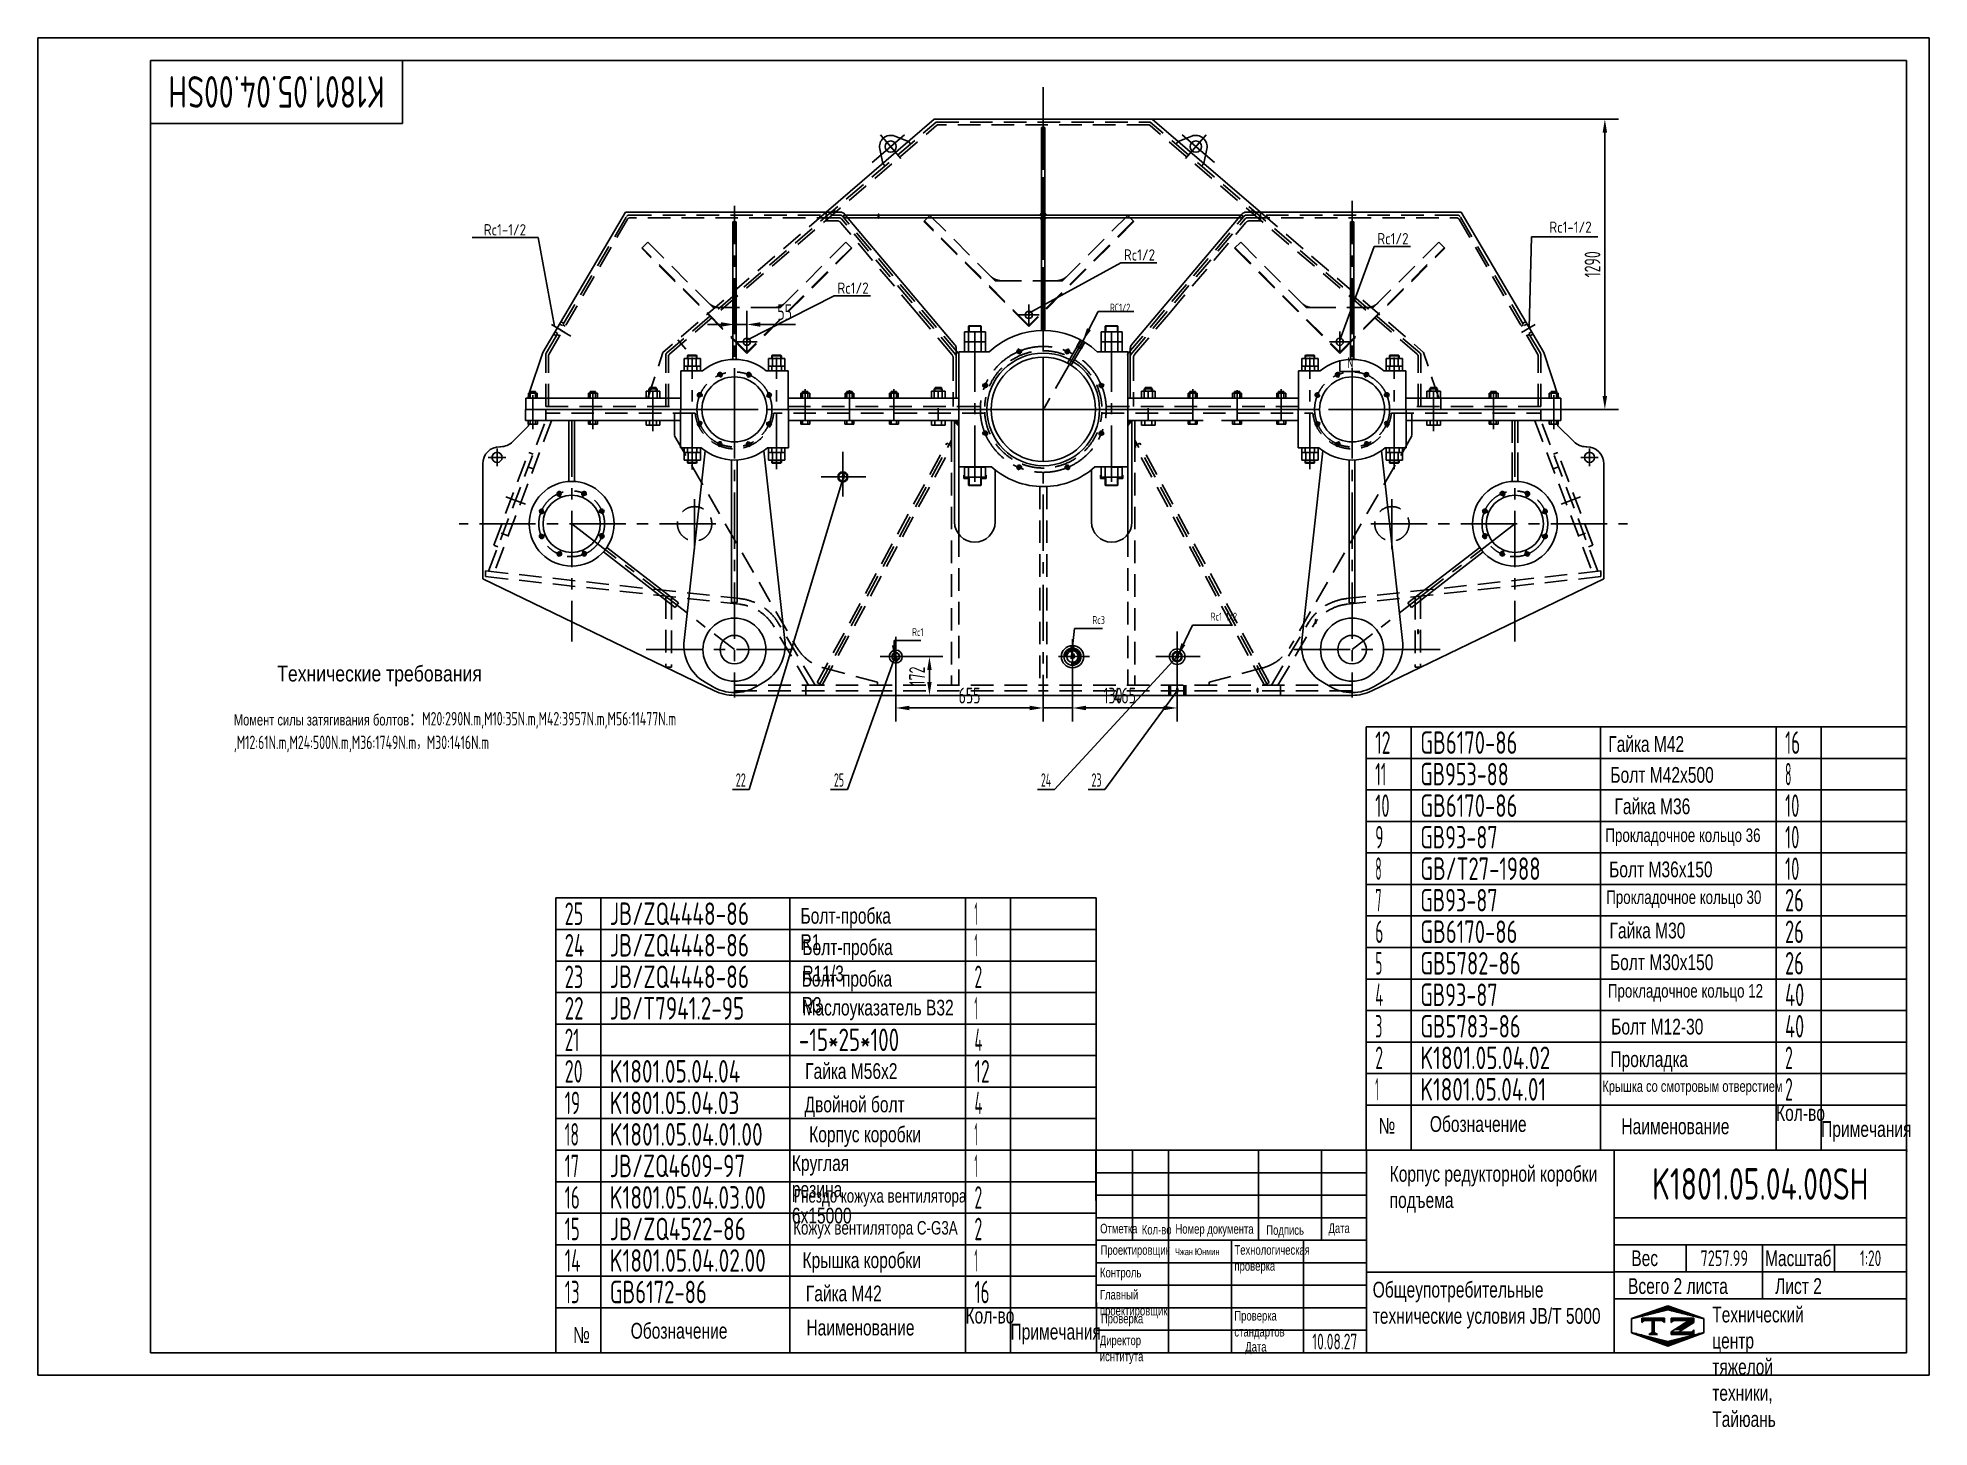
# Model space of a CAD drawing. Header units: millimetres. Extents: x -775 to 7625, y -1726 to 4444.
import ezdxf
from ezdxf.enums import TextEntityAlignment as Align

# ---------------------------------------------------------------- set-up
doc = ezdxf.new("R2010")
doc.units = ezdxf.units.MM
doc.header["$LTSCALE"] = 200
doc.linetypes.add('F', pattern=[0.75, 0.5, -0.25])
doc.linetypes.add('G', pattern=[2, 1.25, -0.25, 0.25, -0.25])
for name, color, linetype in [('01', 7, 'Continuous'), ('02', 1, 'Continuous'), ('04', 2, 'F'), ('05', 4, 'G'), ('08', 1, 'Continuous'), ('10', 1, 'Continuous'), ('11', 3, 'Continuous'), ('THICK', 7, 'Continuous')]:
    doc.layers.add(name, color=color, linetype=linetype)
doc.styles.add('HZLIB', font='TXT', dxfattribs={"width": 0.8, "bigfont": 'hztxt.shx'})
doc.styles.get("Standard").update_dxf_attribs({"font": 'isocp', "width": 0.707, "bigfont": 'intecad.shx'})
doc.dimstyles.new('INTE', dxfattribs={"dimscale": 20, "dimtxt": 3.5, "dimasz": 3, "dimexe": 3, "dimexo": 0, "dimgap": 1, "dimtad": 1, "dimdsep": 46, "dimtxsty": 'Standard', "dimcen": 0, "dimclrd": 1, "dimclre": 1, "dimclrt": 3, "dimaunit": 1, "dimadec": 0, "dimazin": 0, "dimtfac": 1, "dimtmove": 0, "dimatfit": 0, "dimfxl": 1, "dimarcsym": 0})
doc.dimstyles.new('inte_lin_lin5', dxfattribs={"dimscale": 20, "dimtxt": 3.5, "dimasz": 3, "dimexe": 3, "dimexo": 0, "dimgap": 1, "dimtad": 1, "dimdec": 3, "dimdsep": 46, "dimtxsty": 'Standard', "dimblk2": 'inte_dim_blk', "dimsah": 1, "dimcen": 0, "dimse2": 1, "dimclrd": 1, "dimclre": 1, "dimclrt": 3, "dimaunit": 1, "dimadec": 0, "dimazin": 0, "dimtfac": 1, "dimtdec": 3, "dimtmove": 0, "dimatfit": 3, "dimfxl": 1, "dimarcsym": 0})

msp = doc.modelspace()

# ---------------------------------------------------------------- texts
at = {"layer": '01', "attachment_point": 1}
for s, insert, char_height in [('{\\fArial|b0|i0|c204|p34;Отметка}', (3942.579, -822.87), 42.62494), ('{\\fArial|b0|i0|c204|p34;Кол-во}', (4127.43, -827.773), 42.62494), ('{\\fArial|b0|i0|c204|p34;Номер документа}', (4277.161, -824.493), 42.62494), ('{\\fArial|b0|i0|c204|p34;Подпись}', (4680.347, -829.408), 42.62494), ('{\\fArial|b0|i0|c204|p34;Дата}', (4956.805, -821.236), 42.62494), ('{\\fArial|b0|i0|c204|p34;Проектировщик}', (3944.454, -918.082), 42.62494), ('{\\fArial|b0|i0|c204|p34;Технологическая\\Pпроверка}', (4539.066, -917.761), 42.62494), ('{\\fArial|b0|i0|c204|p34;Вес}', (6301.954, -941.003), 69.62073), ('{\\fArial|b0|i0|c204|p34;Контроль}', (3942.006, -1018.483), 42.62494), ('{\\fArial|b0|i0|c204|p34;Главный\\Pпроектировщик}', (3941.629, -1116.592), 42.62494), ('{\\fArial|b0|i0|c204|p34;Проверка}', (3945.794, -1222.602), 42.62494), ('{\\fArial|b0|i0|c204|p34;Проверка\\Pстандартов}', (4538.658, -1209.937), 42.62494), ('{\\fArial|b0|i0|c204|p34;Директор\\Pиснтитута}', (3940.973, -1319.448), 42.62494), ('{\\fArial|b0|i0|c204|p34;Дата}', (4587.087, -1347.938), 42.62494)]:
    msp.add_mtext(s, dxfattribs=dict(at, insert=insert, char_height=char_height))
at = {"layer": '01', "insert": (6661.25, -1191.399), "char_height": 69.62073, "width": 3.2717, "attachment_point": 1}
msp.add_mtext('{\\fArial|b0|i0|c204|p34;Технический центр\\Pтяжелой техники, Тайюань}', dxfattribs=at)
at = {"layer": '02', "width": 0.605172}
for height, p, p2 in [(20, (3684.018, 3778.461), (3696.018, 3778.461)), (20, (2952.574, 3639.603), (2964.574, 3639.603)), (20, (2794.017, 2483.819), (2806.017, 2483.819)), (24, (2795.633, 2481.819), (2810.033, 2481.819)), (20, (4893.977, 1839.625), (4905.977, 1839.625)), (20, (5348.564, 1794.03), (5360.564, 1794.03)), (24, (3024.97, 1683.819), (3039.37, 1683.819)), (20, (3032.592, 1669.711), (3044.592, 1669.711)), (20, (3820.086, 1685.819), (3832.086, 1685.819)), (24, (4277.817, 1683.819), (4292.217, 1683.819)), (20, (4282.278, 1685.819), (4294.278, 1685.819)), (24, (4277.817, 1531.819), (4292.217, 1531.819)), (20, (4635.806, 1533.819), (4647.806, 1533.819))]:
    msp.add_text('●', height=height, dxfattribs=at).set_placement(p, p2, align=Align.FIT)
at = {"layer": '02', "color": 3, "char_height": 35, "attachment_point": 7}
for s, insert in [('Rc3', (3908.001, 1840.984)), ('Rc1 1/2', (4433.096, 1856.003)), ('Rc1', (3107.251, 1787.214))]:
    msp.add_mtext(s, dxfattribs=dict(at, insert=insert))
at = {"layer": '04', "attachment_point": 1}
for s, insert, char_height in [('{\\fArial|b0|i0|c204|p34;\\W0.8;\\C3;Технические требования}', (287.581, 1655.509), 70), ('{\\fArial|b0|i0|c204|p34;\\C3;Гайка М42}', (6199.395, 1342.78), 70), ('{\\fArial|b0|i0|c204|p34;\\C3;Болт М42х500}', (6208.549, 1205.592), 70), ('{\\fArial|b0|i0|c204|p34;\\C3;Гайка М36}', (6226.869, 1066.109), 70), ('{\\fArial|b0|i0|c204|p34;\\C3;Прокладочное кольцо 36}', (6186.593, 932.579), 60), ('{\\fArial|b0|i0|c204|p34;\\C3;Болт М36х150}', (6203.094, 785.877), 70), ('{\\fArial|b0|i0|c204|p34;\\C3;Прокладочное кольцо 30}', (6190.283, 657.407), 60), ('{\\fArial|b0|i0|c204|p34;\\C3;Гайка М30}', (6204.993, 514.473), 70), ('{\\fArial|b0|i0|c204|p34;\\C3;Болт М30х150}', (6206.824, 373.627), 70), ('{\\fArial|b0|i0|c204|p34;\\C3;Маслоуказатель В32}', (2620.65, 172.111), 70), ('{\\fArial|b0|i0|c204|p34;\\C3;Прокладочное кольцо 12}', (6197.654, 241.472), 60), ('{\\fArial|b0|i0|c204|p34;\\C3;Болт М12-30}', (6212.291, 87.625), 70), ('{\\fArial|b0|i0|c204|p34;\\C3;Прокладка}', (6208.63, -56.88), 70), ('{\\fArial|b0|i0|c204|p34;\\C3;Гайка М56х2}', (2632.604, -109.68), 70), ('{\\fArial|b0|i0|c204|p34;\\C3;Крышка со смотровым отверстием}', (6172.904, -186.999), 50), ('{\\fArial|b0|i0|c204|p34;\\C3;Двойной болт}', (2629.642, -257.856), 70), ('{\\fArial|b0|i0|c204|p34;\\C0;Кол-во}', (6944.556, -295.954), 70), ('{\\fArial|b0|i0|c204|p34;\\C3;Корпус коробки}', (2650.342, -390.809), 70), ('{\\fArial|b0|i0|c204|p34;\\C0;Обозначение}', (5406.886, -344.888), 70), ('{\\fArial|b0|i0|c204|p34;\\C0;Наименование}', (6257.576, -355.221), 70), ('{\\fArial|b0|i0|c204|p34;\\C0;Примечания}', (7144.556, -367.148), 70), ('{\\fArial|b0|i0|c204|p34;\\C3;Корпус редукторной коробки\\Pподъема}', (5228.414, -566.102), 70), ('{\\fArial|b0|i0|c204|p34;\\C3;Гнездо кожуха вентилятора}', (2582.372, -668.984), 60), ('{\\fArial|b0|i0|c204|p34;\\C3;Кожух вентилятора \\fArial|b0|i0|c0|p34;C-G3A}', (2579.415, -810.801), 60), ('{\\fArial|b0|i0|c204|p34;\\C3;Крышка коробки}', (2620.814, -949.663), 70), ('{\\fArial|b0|i0|c204|p34;\\W0.707;\\C3;Чжан Юнмин}', (4275.331, -932.182), 30), ('{\\fArial|b0|i0|c204|p34;\\C3;Гайка М42}', (2635.599, -1097.388), 70), ('{\\fArial|b0|i0|c204|p34;\\C0;Общеупотребительные\\Pтехнические условия \\fArial|b0|i0|c0|p34;JB/T 5000}', (5153.137, -1080.389), 70), ('{\\fArial|b0|i0|c204|p34;\\C0;Всего 2 листа}', (6287.168, -1064.543), 70), ('{\\fArial|b0|i0|c204|p34;\\C0;Лист 2}', (6940.247, -1064.543), 70), ('{\\fArial|b0|i0|c204|p34;\\C0;Обозначение}', (1857.62, -1263.163), 70), ('{\\fArial|b0|i0|c204|p34;\\C0;Наименование}', (2638.211, -1248.983), 70), ('{\\fArial|b0|i0|c204|p34;\\C0;Кол-во}', (3344.556, -1195.954), 70), ('{\\fArial|b0|i0|c204|p34;\\C0;№}', (1602.155, -1282.07), 70), ('{\\fArial|b0|i0|c204|p34;\\C0;Примечания}', (3544.556, -1267.148), 70)]:
    msp.add_mtext(s, dxfattribs=dict(at, insert=insert, char_height=char_height))
at = {"layer": '04', "char_height": 70, "attachment_point": 1}
for s, insert, width in [('{\\fArial|b0|i0|c204|p34;\\C3;Болт-пробка \\fArial|b0|i0|c0|p34;R1}', (2611.779, 579.834), 2.95707), ('{\\fArial|b0|i0|c204|p34;\\C3;Болт-пробка \\fArial|b0|i0|c0|p34;R1\\fArial|b0|i0|c204|p34;1\\fArial|b0|i0|c0|p34;/3}', (2619.916, 440.376), 2.95707), ('{\\fArial|b0|i0|c204|p34;\\C3;Болт-пробка \\fArial|b0|i0|c0|p34;R\\fArial|b0|i0|c204|p34;3}', (2616.959, 300.376), 2.95707), ('{\\fArial|b0|i0|c204|p34;\\C0;№}', (5179.346, -352.638), 2.58566), ('{\\fArial|b0|i0|c204|p34;\\C3;Круглая резина 6х15000}', (2573.501, -518.304), 2.95704)]:
    msp.add_mtext(s, dxfattribs=dict(at, insert=insert, width=width))
at = {"layer": '05', "color": 3, "insert": (3986.019, 3228.271), "char_height": 35, "attachment_point": 7}
msp.add_mtext('RC1/2', dxfattribs=at)
at = {"layer": '05', "insert": (6895.849, -941.332), "char_height": 69.64859, "attachment_point": 1}
msp.add_mtext('{\\fArial|b0|i0|c204|p34;\\C0;Масштаб}', dxfattribs=at)
at = {"layer": '08', "color": 3, "char_height": 50, "attachment_point": 5, "style": 'HZLIB'}
for s, insert in [('Rc1-1/2', (1299.155, 3591.69)), ('Rc1-1/2', (6031.702, 3603.125)), ('Rc1/2', (5243.016, 3552.101)), ('Rc1/2', (4117.239, 3479.962)), ('Rc1/2', (2845.194, 3332.549))]:
    msp.add_mtext(s, dxfattribs=dict(at, insert=insert))
at = {"layer": '11', "width": 0.696239}
msp.add_text('K1801.05.04.00SH', height=140, rotation=180, dxfattribs=at).set_placement((764.856, 4274.046), (-195.745, 4274.046), align=Align.FIT)
at = {"layer": '11', "width": 0.707}
msp.add_text('N', height=49, dxfattribs=at).set_placement((5039.998, 2962.162), align=Align.BOTTOM_LEFT)
at = {"layer": '11'}
for s, height, width, p, p2 in [('12', 100, 0.611465, (5164.556, 1264.046), (5232.432, 1264.046)), ('GB6170-86', 100, 0.695799, (5364.556, 1264.046), (5795.923, 1264.046)), ('16', 100, 0.610556, (6984.556, 1264.046), (7051.693, 1264.046)), ('22', 59.397, 0.573679, (2324.232, 1118.248), (2368.872, 1118.248)), ('25', 59.397, 0.581958, (2760.373, 1118.248), (2805.013, 1118.248)), ('24', 59.397, 0.556706, (3679.836, 1118.248), (3724.476, 1118.248)), ('23', 59.397, 0.581958, (3904.166, 1118.248), (3948.806, 1118.248)), ('11', 100, 0.582235, (5164.556, 1124.046), (5214.046, 1124.046)), ('GB953-88', 100, 0.694717, (5364.556, 1124.046), (5757.313, 1124.046)), ('8', 100, 0.514182, (6984.556, 1124.046), (7012.836, 1124.046)), ('10', 100, 0.606076, (5164.556, 984.046), (5228.241, 984.046)), ('GB6170-86', 100, 0.695799, (5364.556, 984.046), (5795.923, 984.046)), ('10', 100, 0.606076, (6984.556, 984.046), (7048.241, 984.046)), ('9', 100, 0.579528, (5164.556, 844.046), (5200.579, 844.046)), ('GB93-87', 100, 0.692981, (5364.556, 844.046), (5707.823, 844.046)), ('10', 100, 0.606076, (6984.556, 844.046), (7048.241, 844.046)), ('8', 100, 0.514182, (5164.556, 704.046), (5192.836, 704.046)), ('GB/T27-1988', 100, 0.697927, (5364.556, 704.046), (5898.713, 704.046)), ('10', 100, 0.606076, (6984.556, 704.046), (7048.241, 704.046)), ('25', 100, 0.638783, (1564.556, 504.046), (1647.049, 504.046)), ('JB/ZQ4448-86', 100, 0.695084, (1764.556, 504.046), (2383.153, 504.046)), ('1', 100, 0.404, (3384.556, 504.046), (3398.696, 504.046)), ('7', 100, 0.514182, (5164.556, 564.046), (5192.836, 564.046)), ('GB93-87', 100, 0.692981, (5364.556, 564.046), (5707.823, 564.046)), ('26', 100, 0.639213, (6984.556, 564.046), (7067.628, 564.046)), ('6', 100, 0.600695, (5164.556, 424.046), (5200.574, 424.046)), ('GB6170-86', 100, 0.695799, (5364.556, 424.046), (5795.923, 424.046)), ('26', 100, 0.639213, (6984.556, 424.046), (7067.628, 424.046)), ('24', 100, 0.641743, (1564.556, 364.046), (1651.191, 364.046)), ('JB/ZQ4448-86', 100, 0.695084, (1764.556, 364.046), (2383.153, 364.046)), ('1', 100, 0.404, (3384.556, 364.046), (3398.696, 364.046)), ('5', 100, 0.527686, (5164.556, 284.046), (5195.764, 284.046)), ('GB5782-86', 100, 0.696149, (5364.556, 284.046), (5810.063, 284.046)), ('26', 100, 0.639213, (6984.556, 284.046), (7067.628, 284.046)), ('23', 100, 0.638783, (1564.556, 224.046), (1647.049, 224.046)), ('JB/ZQ4448-86', 100, 0.695084, (1764.556, 224.046), (2383.153, 224.046)), ('2', 100, 0.562593, (3384.556, 224.046), (3418.877, 224.046)), ('22', 100, 0.639754, (1564.556, 84.046), (1648.367, 84.046)), ('JB/T7941.2-95', 100, 0.694666, (1764.556, 84.046), (2361.858, 84.046)), ('1', 100, 0.404, (3384.556, 84.046), (3398.696, 84.046)), ('4', 100, 0.543846, (5164.556, 144.046), (5199.906, 144.046)), ('GB93-87', 100, 0.692981, (5364.556, 144.046), (5707.823, 144.046)), ('40', 100, 0.62849, (6984.556, 144.046), (7069.451, 144.046)), ('3', 100, 0.527686, (5164.556, 4.046), (5195.764, 4.046)), ('GB5783-86', 100, 0.696149, (5364.556, 4.046), (5810.063, 4.046)), ('40', 100, 0.62849, (6984.556, 4.046), (7069.451, 4.046)), ('21', 100, 0.623098, (1564.556, -55.954), (1629.981, -55.954)), ('-15*25*100', 100, 0.69056, (2604.556, -55.954), (3050.021, -55.954)), ('4', 100, 0.543846, (3384.556, -55.954), (3419.906, -55.954)), ('2', 100, 0.562593, (5164.556, -135.954), (5198.877, -135.954)), ('K1801.05.04.02', 100, 0.694246, (5364.556, -135.954), (5941.825, -135.954)), ('2', 100, 0.562593, (6984.556, -135.954), (7018.877, -135.954)), ('20', 100, 0.636567, (1564.556, -195.954), (1644.177, -195.954)), ('K1801.05.04.04', 100, 0.694307, (1764.556, -195.954), (2344.649, -195.954)), ('12', 100, 0.611465, (3384.556, -195.954), (3452.432, -195.954)), ('19', 100, 0.612447, (1564.556, -335.954), (1633.247, -335.954)), ('K1801.05.04.03', 100, 0.694217, (1764.556, -335.954), (2340.508, -335.954)), ('4', 100, 0.543846, (3384.556, -335.954), (3419.906, -335.954)), ('1', 100, 0.404, (5164.556, -275.954), (5178.696, -275.954)), ('K1801.05.04.01', 100, 0.693834, (5364.556, -275.954), (5923.439, -275.954)), ('2', 100, 0.562593, (6984.556, -275.954), (7018.877, -275.954)), ('18', 100, 0.606, (1564.556, -475.954), (1628.186, -475.954)), ('K1801.05.04.01.00', 100, 0.69613, (1764.556, -475.954), (2443.685, -475.954)), ('1', 100, 0.404, (3384.556, -475.954), (3398.696, -475.954)), ('17', 100, 0.606, (1564.556, -615.954), (1628.186, -615.954)), ('JB/ZQ4609-97', 100, 0.69475, (1764.556, -615.954), (2366, -615.954)), ('1', 100, 0.404, (3384.556, -615.954), (3398.696, -615.954)), ('K1801.05.04.00SH', 140, 0.696239, (6394.255, -715.954), (7354.856, -715.954)), ('16', 100, 0.610556, (1564.556, -755.954), (1631.693, -755.954)), ('K1801.05.04.03.00', 100, 0.696348, (1764.556, -755.954), (2457.825, -755.954)), ('2', 100, 0.562593, (3384.556, -755.954), (3418.877, -755.954)), ('15', 100, 0.609833, (1564.556, -895.954), (1631.114, -895.954)), ('JB/ZQ4522-86', 100, 0.69481, (1764.556, -895.954), (2369.013, -895.954)), ('2', 100, 0.562593, (3384.556, -895.954), (3418.877, -895.954)), ('14', 100, 0.614783, (1564.556, -1035.954), (1635.256, -1035.954)), ('K1801.05.04.02.00', 100, 0.696348, (1764.556, -1035.954), (2457.825, -1035.954)), ('1', 100, 0.404, (3384.556, -1035.954), (3398.696, -1035.954)), ('7257.99', 70, 0.683034, (6608.768, -1010.954), (6820.343, -1010.954)), ('1:20', 70, 0.655288, (7317.521, -1010.954), (7411.591, -1010.954)), ('13', 100, 0.609833, (1564.556, -1175.954), (1631.114, -1175.954)), ('GB6172-86', 100, 0.695799, (1764.556, -1175.954), (2195.923, -1175.954)), ('16', 100, 0.610556, (3384.556, -1175.954), (3451.693, -1175.954)), ('10.08.27', 70, 0.642055, (4884.556, -1380.954), (5084.556, -1380.954))]:
    msp.add_text(s, height=height, dxfattribs=dict(at, width=width)).set_placement(p, p2, align=Align.FIT)
at = {"layer": '11', "char_height": 60, "attachment_point": 7}
for s, insert in [('{\\fArial|b0|i0|c204|p34;\\H0.83333x;\\W0.707;\\C3;Момент силы затягивания болтов\\fSimSun|b0|i0|c134|p2;\\H1.2x;\\C256;：}M20:290N.m,M10:35N.m,M42:3957N.m,M56:11477N.m', (95.101, 1376.082)), (',M12:61N.m,M24:500N.m,M36:1749N.m，M30:1416N.m', (95.101, 1271.07))]:
    msp.add_mtext(s, dxfattribs=dict(at, insert=insert))

# ---------------------------------------------------------------- blocks, each defined once
blk = doc.blocks.new('*D12')
at = {"layer": '08', "color": 1, "lineweight": -2}
for p, q in [((4174, 4082.8), (6244.2, 4082.8)), ((6184.2, 4022.8), (6184.2, 2853.8)), ((5988.6, 2793.8), (6244.2, 2793.8))]:
    blk.add_line(p, q, dxfattribs=at)
at = {"layer": '08', "color": 1}
for points in [[(6174.2, 4022.8), (6194.2, 4022.8), (6184.2, 4082.8)], [(6174.2, 2853.8), (6194.2, 2853.8), (6184.2, 2793.8)]]:
    blk.add_solid(points, dxfattribs=at)
at = {"layer": 'Defpoints', "color": 0}
for p in [(4174, 4082.8), (5988.6, 2793.8), (6184.2, 2793.8)]:
    blk.add_point(p, dxfattribs=at)
at = {"layer": '08', "color": 3, "insert": (6129.2, 3438.3), "char_height": 70, "attachment_point": 5, "rotation": 90}
blk.add_mtext('1290', dxfattribs=at)
blk = doc.blocks.new('*U6', base_point=(11638.2, 1614.9))
at = {"layer": '01'}
blk.add_circle((11638.2, 1614.9), 8, dxfattribs=at)
at = {"layer": '02'}
blk.add_arc((11638.2, 1614.9), 10, 260, 170, dxfattribs=at)
at = {"layer": '05'}
for p, q in [((11651.2, 1614.9), (11625.2, 1614.9)), ((11638.2, 1627.9), (11638.2, 1601.9))]:
    blk.add_line(p, q, dxfattribs=at)
blk = doc.blocks.new('*D13')
at = {"layer": '08', "color": 1, "lineweight": -2}
for p, q in [((3690, 1524), (3690, 1407.8)), ((3820, 1467.8), (3820, 1527.8)), ((3630, 1467.8), (3570, 1467.8)), ((3690, 1467.8), (3820, 1467.8)), ((3880, 1467.8), (4059.2, 1467.8))]:
    blk.add_line(p, q, dxfattribs=at)
at = {"layer": '08', "color": 1}
for points in [[(3630, 1477.8), (3630, 1457.8), (3690, 1467.8)], [(3880, 1477.8), (3880, 1457.8), (3820, 1467.8)]]:
    blk.add_solid(points, dxfattribs=at)
at = {"layer": 'Defpoints', "color": 0}
for p in [(3690, 1524), (3820, 1467.8), (3820, 1467.8)]:
    blk.add_point(p, dxfattribs=at)
at = {"layer": '08', "color": 3, "insert": (3999.6, 1522.8), "char_height": 70, "attachment_point": 5}
blk.add_mtext('130', dxfattribs=at)
blk = doc.blocks.new('*D14')
at = {"layer": '08', "color": 1, "lineweight": -2}
for p, q in [((3035, 1635.1), (3035, 1407.8)), ((3690, 1513), (3690, 1407.8)), ((3095, 1467.8), (3630, 1467.8))]:
    blk.add_line(p, q, dxfattribs=at)
at = {"layer": '08', "color": 1}
for points in [[(3095, 1477.8), (3095, 1457.8), (3035, 1467.8)], [(3630, 1477.8), (3630, 1457.8), (3690, 1467.8)]]:
    blk.add_solid(points, dxfattribs=at)
at = {"layer": 'Defpoints', "color": 0}
for p in [(3035, 1635.1), (3690, 1513), (3690, 1467.8)]:
    blk.add_point(p, dxfattribs=at)
at = {"layer": '08', "color": 3, "insert": (3362.5, 1522.8), "char_height": 70, "attachment_point": 5}
blk.add_mtext('655', dxfattribs=at)
blk = doc.blocks.new('inte_dim_blk')
at = {"layer": '08', "color": 0}
blk.add_line((0, 0), (-2.5, 0), dxfattribs=at)
blk = doc.blocks.new('*D15')
at = {"layer": '08', "color": 1, "lineweight": -2}
for p, q in [((3820, 1601.2), (3820, 1407.8)), ((4285, 1594.6), (4285, 1407.8)), ((3880, 1467.8), (4225, 1467.8))]:
    blk.add_line(p, q, dxfattribs=at)
at = {"layer": '08', "color": 1}
for points in [[(3880, 1477.8), (3880, 1457.8), (3820, 1467.8)], [(4225, 1477.8), (4225, 1457.8), (4285, 1467.8)]]:
    blk.add_solid(points, dxfattribs=at)
at = {"layer": 'Defpoints', "color": 0}
for p in [(3820, 1601.2), (4285, 1594.6), (4285, 1467.8)]:
    blk.add_point(p, dxfattribs=at)
at = {"layer": '08', "color": 3, "insert": (4052.5, 1522.8), "char_height": 70, "attachment_point": 5}
blk.add_mtext('465', dxfattribs=at)
blk = doc.blocks.new('*U9', base_point=(13655.4, 3506))
at = {"layer": '01'}
blk.add_circle((13655.4, 3506), 25.6, dxfattribs=at)
at = {"layer": '02'}
blk.add_arc((13655.4, 3506), 32, 260, 170, dxfattribs=at)
blk = doc.blocks.new('*U5')
at = {"layer": '01'}
for p, q in [((-21, 0), (-21, 36)), ((-21, 36), (0, 36)), ((-21, 21), (0, 21)), ((0, 36), (0, 0)), ((0, -36), (0, 0)), ((-21, 0), (-21, -36)), ((-21, -21), (0, -21)), ((-21, -36), (0, -36))]:
    blk.add_line(p, q, dxfattribs=at)
at = {"layer": '05'}
blk.add_line((-22.1, 0), (1.1, 0), dxfattribs=at)
blk = doc.blocks.new('*U10', base_point=(12521.7, 1470.9))
at = {"layer": '01'}
blk.add_circle((12521.7, 1470.9), 8, dxfattribs=at)
at = {"layer": '02'}
blk.add_arc((12521.7, 1470.9), 10, 260, 170, dxfattribs=at)
at = {"layer": '05'}
for p, q in [((12534.7, 1470.9), (12508.7, 1470.9)), ((12521.7, 1483.9), (12521.7, 1457.9))]:
    blk.add_line(p, q, dxfattribs=at)
blk = doc.blocks.new('*U7', base_point=(12521.7, 1470.9))
at = {"layer": '01'}
blk.add_circle((12521.7, 1470.9), 8, dxfattribs=at)
at = {"layer": '02'}
blk.add_arc((12521.7, 1470.9), 10, 260, 170, dxfattribs=at)
at = {"layer": '05'}
for p, q in [((12534.7, 1470.9), (12508.7, 1470.9)), ((12521.7, 1483.9), (12521.7, 1457.9))]:
    blk.add_line(p, q, dxfattribs=at)
blk = doc.blocks.new('*U8', base_point=(13169.7, 2728.2))
at = {"layer": '01'}
blk.add_circle((13169.7, 2728.2), 8, dxfattribs=at)
at = {"layer": '02'}
blk.add_arc((13169.7, 2728.2), 10, 260, 170, dxfattribs=at)
at = {"layer": '05'}
for p, q in [((13182.7, 2728.2), (13156.7, 2728.2)), ((13169.7, 2741.2), (13169.7, 2715.2))]:
    blk.add_line(p, q, dxfattribs=at)
blk = doc.blocks.new('*U11', base_point=(13169.7, 2728.2))
at = {"layer": '01'}
blk.add_circle((13169.7, 2728.2), 8, dxfattribs=at)
at = {"layer": '02'}
blk.add_arc((13169.7, 2728.2), 10, 260, 170, dxfattribs=at)
at = {"layer": '05'}
for p, q in [((13182.7, 2728.2), (13156.7, 2728.2)), ((13169.7, 2741.2), (13169.7, 2715.2))]:
    blk.add_line(p, q, dxfattribs=at)
blk = doc.blocks.new('*D16')
at = {"layer": '08', "color": 1, "lineweight": -2}
for p, q in [((2318.4, 3129.3), (2318.4, 3231)), ((2373.4, 3129.3), (2373.4, 3231)), ((2258.4, 3171), (2198.4, 3171)), ((2318.4, 3171), (2373.4, 3171)), ((2433.4, 3171), (2589.9, 3171))]:
    blk.add_line(p, q, dxfattribs=at)
at = {"layer": '08', "color": 1}
for points in [[(2258.4, 3181), (2258.4, 3161), (2318.4, 3171)], [(2433.4, 3181), (2433.4, 3161), (2373.4, 3171)]]:
    blk.add_solid(points, dxfattribs=at)
at = {"layer": 'Defpoints', "color": 0}
for p in [(2318.4, 3129.3), (2373.4, 3171), (2373.4, 3129.3)]:
    blk.add_point(p, dxfattribs=at)
at = {"layer": '08', "color": 3, "insert": (2541.7, 3226), "char_height": 70, "attachment_point": 5}
blk.add_mtext('55', dxfattribs=at)
blk = doc.blocks.new('*D17')
at = {"layer": '08', "color": 1, "lineweight": -2}
for p, q in [((3091.5, 1695.8), (3244.4, 1695.8)), ((3184.4, 1635.8), (3184.4, 1583.8)), ((3109.9, 1523.8), (3244.4, 1523.8))]:
    blk.add_line(p, q, dxfattribs=at)
at = {"layer": '08', "color": 1}
for points in [[(3174.4, 1635.8), (3194.4, 1635.8), (3184.4, 1695.8)], [(3174.4, 1583.8), (3194.4, 1583.8), (3184.4, 1523.8)]]:
    blk.add_solid(points, dxfattribs=at)
at = {"layer": 'Defpoints', "color": 0}
for p in [(3091.5, 1695.8), (3109.9, 1523.8), (3184.4, 1523.8)]:
    blk.add_point(p, dxfattribs=at)
at = {"layer": '08', "color": 3, "insert": (3129.4, 1609.8), "char_height": 70, "attachment_point": 5, "rotation": 90}
blk.add_mtext('172', dxfattribs=at)
blk = doc.blocks.new('*U37', base_point=(251.96, 168.31))
at = {"layer": '01'}
for p, q in [((251.96, 168.31), (251.96, 182.31)), ((195.96, 168.31), (251.96, 168.31))]:
    blk.add_line(p, q, dxfattribs=at)
blk = doc.blocks.new('*U38')
at = {"layer": '04'}
blk.add_blockref('*U37', (0, 0), dxfattribs=at)
blk = doc.blocks.new('*U39')
at = {"layer": '01'}
for points in [[(415, 292), (25, 292)], [(25, 292), (25, 5)], [(415, 5), (415, 292)], [(25, 5), (415, 5)]]:
    blk.add_lwpolyline(points, dxfattribs=at)
at = {"layer": '02'}
for points in [[(420, 297), (0, 297)], [(0, 297), (0, 0)], [(420, 0), (420, 297)], [(0, 0), (420, 0)]]:
    blk.add_lwpolyline(points, dxfattribs=at)
blk = doc.blocks.new('*U42')
at = {"layer": '01'}
for p, q in [((0, -140), (0, 0)), ((2400, -140), (2400, 0))]:
    blk.add_line(p, q, dxfattribs=at)
at = {"layer": '02'}
for p, q in [((0, 0), (200, 0)), ((200, -140), (200, 0)), ((200, 0), (1040, 0)), ((1040, -140), (1040, 0)), ((1040, 0), (1820, 0)), ((1820, -140), (1820, 0)), ((1820, 0), (2020, 0)), ((2020, -140), (2020, 0)), ((2020, 0), (2400, 0))]:
    blk.add_line(p, q, dxfattribs=at)
blk = doc.blocks.new('*U43')
at = {"layer": '01'}
for p, q in [((0, -140), (0, 0)), ((2400, -140), (2400, 0))]:
    blk.add_line(p, q, dxfattribs=at)
at = {"layer": '02'}
for p, q in [((0, 0), (200, 0)), ((200, -140), (200, 0)), ((200, 0), (1040, 0)), ((1040, -140), (1040, 0)), ((1040, 0), (1820, 0)), ((1820, -140), (1820, 0)), ((1820, 0), (2020, 0)), ((2020, -140), (2020, 0)), ((2020, 0), (2400, 0))]:
    blk.add_line(p, q, dxfattribs=at)
blk = doc.blocks.new('*U44')
at = {"layer": '01'}
for p, q in [((0, -140), (0, 0)), ((2400, -140), (2400, 0))]:
    blk.add_line(p, q, dxfattribs=at)
at = {"layer": '02'}
for p, q in [((0, 0), (200, 0)), ((200, -140), (200, 0)), ((200, 0), (1040, 0)), ((1040, -140), (1040, 0)), ((1040, 0), (1820, 0)), ((1820, -140), (1820, 0)), ((1820, 0), (2020, 0)), ((2020, -140), (2020, 0)), ((2020, 0), (2400, 0))]:
    blk.add_line(p, q, dxfattribs=at)
blk = doc.blocks.new('*U45')
at = {"layer": '01'}
for p, q in [((0, -140), (0, 0)), ((2400, -140), (2400, 0))]:
    blk.add_line(p, q, dxfattribs=at)
at = {"layer": '02'}
for p, q in [((0, 0), (200, 0)), ((200, -140), (200, 0)), ((200, 0), (1040, 0)), ((1040, -140), (1040, 0)), ((1040, 0), (1820, 0)), ((1820, -140), (1820, 0)), ((1820, 0), (2020, 0)), ((2020, -140), (2020, 0)), ((2020, 0), (2400, 0))]:
    blk.add_line(p, q, dxfattribs=at)
blk = doc.blocks.new('*U46')
at = {"layer": '01'}
for p, q in [((0, -140), (0, 0)), ((2400, -140), (2400, 0))]:
    blk.add_line(p, q, dxfattribs=at)
at = {"layer": '02'}
for p, q in [((0, 0), (200, 0)), ((200, -140), (200, 0)), ((200, 0), (1040, 0)), ((1040, -140), (1040, 0)), ((1040, 0), (1820, 0)), ((1820, -140), (1820, 0)), ((1820, 0), (2020, 0)), ((2020, -140), (2020, 0)), ((2020, 0), (2400, 0))]:
    blk.add_line(p, q, dxfattribs=at)
blk = doc.blocks.new('*U47')
at = {"layer": '01'}
for p, q in [((0, -140), (0, 0)), ((2400, -140), (2400, 0))]:
    blk.add_line(p, q, dxfattribs=at)
at = {"layer": '02'}
for p, q in [((0, 0), (200, 0)), ((200, -140), (200, 0)), ((200, 0), (1040, 0)), ((1040, -140), (1040, 0)), ((1040, 0), (1820, 0)), ((1820, -140), (1820, 0)), ((1820, 0), (2020, 0)), ((2020, -140), (2020, 0)), ((2020, 0), (2400, 0))]:
    blk.add_line(p, q, dxfattribs=at)
blk = doc.blocks.new('*U48')
at = {"layer": '01'}
for p, q in [((0, -140), (0, 0)), ((2400, -140), (2400, 0))]:
    blk.add_line(p, q, dxfattribs=at)
at = {"layer": '02'}
for p, q in [((0, 0), (200, 0)), ((200, -140), (200, 0)), ((200, 0), (1040, 0)), ((1040, -140), (1040, 0)), ((1040, 0), (1820, 0)), ((1820, -140), (1820, 0)), ((1820, 0), (2020, 0)), ((2020, -140), (2020, 0)), ((2020, 0), (2400, 0))]:
    blk.add_line(p, q, dxfattribs=at)
blk = doc.blocks.new('*U49')
at = {"layer": '01'}
for p, q in [((0, -140), (0, 0)), ((2400, -140), (2400, 0))]:
    blk.add_line(p, q, dxfattribs=at)
at = {"layer": '02'}
for p, q in [((0, 0), (200, 0)), ((200, -140), (200, 0)), ((200, 0), (1040, 0)), ((1040, -140), (1040, 0)), ((1040, 0), (1820, 0)), ((1820, -140), (1820, 0)), ((1820, 0), (2020, 0)), ((2020, -140), (2020, 0)), ((2020, 0), (2400, 0))]:
    blk.add_line(p, q, dxfattribs=at)
blk = doc.blocks.new('*U50')
at = {"layer": '01'}
for p, q in [((0, -140), (0, 0)), ((2400, -140), (2400, 0))]:
    blk.add_line(p, q, dxfattribs=at)
at = {"layer": '02'}
for p, q in [((0, 0), (200, 0)), ((200, -140), (200, 0)), ((200, 0), (1040, 0)), ((1040, -140), (1040, 0)), ((1040, 0), (1820, 0)), ((1820, -140), (1820, 0)), ((1820, 0), (2020, 0)), ((2020, -140), (2020, 0)), ((2020, 0), (2400, 0))]:
    blk.add_line(p, q, dxfattribs=at)
blk = doc.blocks.new('*U51')
at = {"layer": '01'}
for p, q in [((0, -140), (0, 0)), ((2400, -140), (2400, 0))]:
    blk.add_line(p, q, dxfattribs=at)
at = {"layer": '02'}
for p, q in [((0, 0), (200, 0)), ((200, -140), (200, 0)), ((200, 0), (1040, 0)), ((1040, -140), (1040, 0)), ((1040, 0), (1820, 0)), ((1820, -140), (1820, 0)), ((1820, 0), (2020, 0)), ((2020, -140), (2020, 0)), ((2020, 0), (2400, 0))]:
    blk.add_line(p, q, dxfattribs=at)
blk = doc.blocks.new('*U52')
at = {"layer": '01'}
for p, q in [((0, -140), (0, 0)), ((2400, -140), (2400, 0))]:
    blk.add_line(p, q, dxfattribs=at)
at = {"layer": '02'}
for p, q in [((0, 0), (200, 0)), ((200, -140), (200, 0)), ((200, 0), (1040, 0)), ((1040, -140), (1040, 0)), ((1040, 0), (1820, 0)), ((1820, -140), (1820, 0)), ((1820, 0), (2020, 0)), ((2020, -140), (2020, 0)), ((2020, 0), (2400, 0))]:
    blk.add_line(p, q, dxfattribs=at)
blk = doc.blocks.new('*U53')
at = {"layer": '01'}
for p, q in [((0, -140), (0, 0)), ((0, 0), (200, 0)), ((200, 0), (1040, 0)), ((1040, 0), (1820, 0)), ((1820, 0), (2020, 0)), ((2020, 0), (2400, 0)), ((2400, -140), (2400, 0))]:
    blk.add_line(p, q, dxfattribs=at)
at = {"layer": '02'}
for p, q in [((200, -140), (200, 0)), ((1040, -140), (1040, 0)), ((1820, -140), (1820, 0)), ((2020, -140), (2020, 0))]:
    blk.add_line(p, q, dxfattribs=at)
blk = doc.blocks.new('*U56')
at = {"layer": '01'}
for p, q in [((0, -140), (0, 0)), ((2400, -140), (2400, 0))]:
    blk.add_line(p, q, dxfattribs=at)
at = {"layer": '02'}
for p, q in [((0, 0), (200, 0)), ((200, -140), (200, 0)), ((200, 0), (1040, 0)), ((1040, -140), (1040, 0)), ((1040, 0), (1820, 0)), ((1820, -140), (1820, 0)), ((1820, 0), (2020, 0)), ((2020, -140), (2020, 0)), ((2020, 0), (2400, 0))]:
    blk.add_line(p, q, dxfattribs=at)
blk = doc.blocks.new('*U57')
at = {"layer": '01'}
for p, q in [((0, -140), (0, 0)), ((2400, -140), (2400, 0))]:
    blk.add_line(p, q, dxfattribs=at)
at = {"layer": '02'}
for p, q in [((0, 0), (200, 0)), ((200, -140), (200, 0)), ((200, 0), (1040, 0)), ((1040, -140), (1040, 0)), ((1040, 0), (1820, 0)), ((1820, -140), (1820, 0)), ((1820, 0), (2020, 0)), ((2020, -140), (2020, 0)), ((2020, 0), (2400, 0))]:
    blk.add_line(p, q, dxfattribs=at)
blk = doc.blocks.new('*U58')
at = {"layer": '01'}
for p, q in [((0, -140), (0, 0)), ((2400, -140), (2400, 0))]:
    blk.add_line(p, q, dxfattribs=at)
at = {"layer": '02'}
for p, q in [((0, 0), (200, 0)), ((200, -140), (200, 0)), ((200, 0), (1040, 0)), ((1040, -140), (1040, 0)), ((1040, 0), (1820, 0)), ((1820, -140), (1820, 0)), ((1820, 0), (2020, 0)), ((2020, -140), (2020, 0)), ((2020, 0), (2400, 0))]:
    blk.add_line(p, q, dxfattribs=at)
blk = doc.blocks.new('*U59')
at = {"layer": '01'}
for p, q in [((0, -140), (0, 0)), ((2400, -140), (2400, 0))]:
    blk.add_line(p, q, dxfattribs=at)
at = {"layer": '02'}
for p, q in [((0, 0), (200, 0)), ((200, -140), (200, 0)), ((200, 0), (1040, 0)), ((1040, -140), (1040, 0)), ((1040, 0), (1820, 0)), ((1820, -140), (1820, 0)), ((1820, 0), (2020, 0)), ((2020, -140), (2020, 0)), ((2020, 0), (2400, 0))]:
    blk.add_line(p, q, dxfattribs=at)
blk = doc.blocks.new('*U60')
at = {"layer": '01'}
for p, q in [((0, -140), (0, 0)), ((2400, -140), (2400, 0))]:
    blk.add_line(p, q, dxfattribs=at)
at = {"layer": '02'}
for p, q in [((0, 0), (200, 0)), ((200, -140), (200, 0)), ((200, 0), (1040, 0)), ((1040, -140), (1040, 0)), ((1040, 0), (1820, 0)), ((1820, -140), (1820, 0)), ((1820, 0), (2020, 0)), ((2020, -140), (2020, 0)), ((2020, 0), (2400, 0))]:
    blk.add_line(p, q, dxfattribs=at)
blk = doc.blocks.new('*U61')
at = {"layer": '01'}
for p, q in [((0, -140), (0, 0)), ((2400, -140), (2400, 0))]:
    blk.add_line(p, q, dxfattribs=at)
at = {"layer": '02'}
for p, q in [((0, 0), (200, 0)), ((200, -140), (200, 0)), ((200, 0), (1040, 0)), ((1040, -140), (1040, 0)), ((1040, 0), (1820, 0)), ((1820, -140), (1820, 0)), ((1820, 0), (2020, 0)), ((2020, -140), (2020, 0)), ((2020, 0), (2400, 0))]:
    blk.add_line(p, q, dxfattribs=at)
blk = doc.blocks.new('*U62')
at = {"layer": '01'}
for p, q in [((0, -140), (0, 0)), ((2400, -140), (2400, 0))]:
    blk.add_line(p, q, dxfattribs=at)
at = {"layer": '02'}
for p, q in [((0, 0), (200, 0)), ((200, -140), (200, 0)), ((200, 0), (1040, 0)), ((1040, -140), (1040, 0)), ((1040, 0), (1820, 0)), ((1820, -140), (1820, 0)), ((1820, 0), (2020, 0)), ((2020, -140), (2020, 0)), ((2020, 0), (2400, 0))]:
    blk.add_line(p, q, dxfattribs=at)
blk = doc.blocks.new('*U63')
at = {"layer": '01'}
for p, q in [((0, -140), (0, 0)), ((2400, -140), (2400, 0))]:
    blk.add_line(p, q, dxfattribs=at)
at = {"layer": '02'}
for p, q in [((0, 0), (200, 0)), ((200, -140), (200, 0)), ((200, 0), (1040, 0)), ((1040, -140), (1040, 0)), ((1040, 0), (1820, 0)), ((1820, -140), (1820, 0)), ((1820, 0), (2020, 0)), ((2020, -140), (2020, 0)), ((2020, 0), (2400, 0))]:
    blk.add_line(p, q, dxfattribs=at)
blk = doc.blocks.new('*U64')
at = {"layer": '01'}
for p, q in [((0, -140), (0, 0)), ((2400, -140), (2400, 0))]:
    blk.add_line(p, q, dxfattribs=at)
at = {"layer": '02'}
for p, q in [((0, 0), (200, 0)), ((200, -140), (200, 0)), ((200, 0), (1040, 0)), ((1040, -140), (1040, 0)), ((1040, 0), (1820, 0)), ((1820, -140), (1820, 0)), ((1820, 0), (2020, 0)), ((2020, -140), (2020, 0)), ((2020, 0), (2400, 0))]:
    blk.add_line(p, q, dxfattribs=at)
blk = doc.blocks.new('*U65')
at = {"layer": '01'}
for p, q in [((0, -140), (0, 0)), ((2400, -140), (2400, 0))]:
    blk.add_line(p, q, dxfattribs=at)
at = {"layer": '02'}
for p, q in [((0, 0), (200, 0)), ((200, -140), (200, 0)), ((200, 0), (1040, 0)), ((1040, -140), (1040, 0)), ((1040, 0), (1820, 0)), ((1820, -140), (1820, 0)), ((1820, 0), (2020, 0)), ((2020, -140), (2020, 0)), ((2020, 0), (2400, 0))]:
    blk.add_line(p, q, dxfattribs=at)
blk = doc.blocks.new('*U66')
at = {"layer": '01'}
for p, q in [((0, -140), (0, 0)), ((2400, -140), (2400, 0))]:
    blk.add_line(p, q, dxfattribs=at)
at = {"layer": '02'}
for p, q in [((0, 0), (200, 0)), ((200, -140), (200, 0)), ((200, 0), (1040, 0)), ((1040, -140), (1040, 0)), ((1040, 0), (1820, 0)), ((1820, -140), (1820, 0)), ((1820, 0), (2020, 0)), ((2020, -140), (2020, 0)), ((2020, 0), (2400, 0))]:
    blk.add_line(p, q, dxfattribs=at)
blk = doc.blocks.new('*U67')
at = {"layer": '01'}
for p, q in [((0, -140), (0, 0)), ((2400, -140), (2400, 0))]:
    blk.add_line(p, q, dxfattribs=at)
at = {"layer": '02'}
for p, q in [((0, 0), (200, 0)), ((200, -140), (200, 0)), ((200, 0), (1040, 0)), ((1040, -140), (1040, 0)), ((1040, 0), (1820, 0)), ((1820, -140), (1820, 0)), ((1820, 0), (2020, 0)), ((2020, -140), (2020, 0)), ((2020, 0), (2400, 0))]:
    blk.add_line(p, q, dxfattribs=at)
blk = doc.blocks.new('*U68')
at = {"layer": '01'}
for p, q in [((0, -140), (0, 0)), ((0, 0), (200, 0)), ((200, 0), (1040, 0)), ((1040, 0), (1820, 0)), ((1820, 0), (2020, 0)), ((2020, 0), (2400, 0)), ((2400, -140), (2400, 0))]:
    blk.add_line(p, q, dxfattribs=at)
at = {"layer": '02'}
for p, q in [((200, -140), (200, 0)), ((1040, -140), (1040, 0)), ((1820, -140), (1820, 0)), ((2020, -140), (2020, 0))]:
    blk.add_line(p, q, dxfattribs=at)
blk = doc.blocks.new('*X72')
at = {"color": 0}
for p, q in [((127.06, 7.8), (132.06, 7.8)), ((127.06, 7.5), (132.06, 7.5)), ((127.06, 7.2), (127.32, 7.2)), ((127.84, 5.4), (129.64, 5.4)), ((128.3, 5.7), (130.1, 5.7)), ((128.77, 6), (130.57, 6)), ((129.23, 6.3), (131.04, 6.3)), ((129.7, 6.6), (131.51, 6.6)), ((130.16, 6.9), (131.98, 6.9)), ((130.62, 7.2), (132.06, 7.2))]:
    blk.add_line(p, q, dxfattribs=at)
blk = doc.blocks.new('*X73')
at = {"color": 0}
for p, q in [((127.06, 4.8), (132.06, 4.8)), ((127.06, 4.5), (132.06, 4.5)), ((131.84, 5.1), (132.06, 5.1))]:
    blk.add_line(p, q, dxfattribs=at)
blk = doc.blocks.new('*X71')
at = {"color": 0}
for p, q in [((122.34, 4.5), (123.72, 4.5)), ((122.82, 4.8), (123.24, 4.8))]:
    blk.add_line(p, q, dxfattribs=at)
blk = doc.blocks.new('*X70')
at = {"color": 0}
for p, q in [((120.53, 7.8), (125.53, 7.8)), ((120.53, 7.5), (125.53, 7.5)), ((120.53, 7.2), (120.79, 7.2)), ((125.27, 7.2), (125.53, 7.2))]:
    blk.add_line(p, q, dxfattribs=at)
blk = doc.blocks.new('*X69')
at = {"color": 0}
for p, q in [((120.66, 8.7), (121.92, 8.7)), ((121.52, 9), (123.12, 9)), ((122.38, 9.3), (124.32, 9.3)), ((123.24, 9.6), (125.52, 9.6)), ((124.1, 9.9), (128.52, 9.9)), ((124.97, 10.2), (127.67, 10.2)), ((125.83, 10.5), (126.82, 10.5)), ((127.02, 9.6), (129.37, 9.6)), ((128.22, 9.3), (130.22, 9.3)), ((129.42, 9), (131.07, 9)), ((130.62, 8.7), (131.92, 8.7)), ((118.22, 7.8), (118.32, 7.8)), ((118.22, 7.5), (118.27, 7.5)), ((118.22, 7.2), (118.27, 7.2)), ((118.22, 6.9), (118.27, 6.9)), ((118.22, 6.6), (118.27, 6.6)), ((118.22, 6.3), (118.27, 6.3)), ((118.22, 6), (118.27, 6)), ((118.22, 5.7), (118.27, 5.7)), ((118.22, 5.4), (118.27, 5.4)), ((118.22, 5.1), (118.27, 5.1)), ((118.22, 4.8), (118.27, 4.8)), ((118.79, 4.5), (119.42, 4.5)), ((118.94, 8.1), (119.52, 8.1)), ((119.8, 8.4), (120.72, 8.4)), ((131.82, 8.4), (132.77, 8.4)), ((133.02, 8.1), (133.62, 8.1)), ((133.12, 4.5), (133.76, 4.5)), ((134.22, 7.8), (134.32, 7.8)), ((134.27, 7.5), (134.32, 7.5)), ((134.27, 7.2), (134.32, 7.2)), ((134.27, 6.9), (134.32, 6.9)), ((134.27, 6.6), (134.32, 6.6)), ((134.27, 6.3), (134.32, 6.3)), ((134.27, 6), (134.32, 6)), ((134.27, 5.7), (134.32, 5.7)), ((134.27, 5.4), (134.32, 5.4)), ((134.27, 5.1), (134.32, 5.1)), ((134.27, 4.8), (134.32, 4.8)), ((119.61, 4.2), (120.62, 4.2)), ((120.43, 3.9), (121.82, 3.9)), ((121.26, 3.6), (123.02, 3.6)), ((122.08, 3.3), (124.22, 3.3)), ((122.91, 3), (125.42, 3)), ((123.73, 2.7), (128.89, 2.7)), ((124.55, 2.4), (128.07, 2.4)), ((125.38, 2.1), (127.26, 2.1)), ((126.2, 1.8), (126.45, 1.8)), ((127.12, 3), (129.7, 3)), ((128.32, 3.3), (130.51, 3.3)), ((129.52, 3.6), (131.32, 3.6)), ((130.72, 3.9), (132.14, 3.9)), ((131.92, 4.2), (132.95, 4.2))]:
    blk.add_line(p, q, dxfattribs=at)

# ---------------------------------------------------------------- dimensions: what is measured, and where the dimension line sits
at = {"layer": '08'}
dim = msp.add_linear_dim(base=(6184.159, 2793.819), p1=(4174.018, 4082.819), p2=(5988.618, 2793.819), angle=90, text='1290', dimstyle='INTE', dxfattribs=at)
dim.commit()
dim.dimension.update_dxf_attribs({"geometry": '*D12', "text_midpoint": (6129.153, 3438.319)})
for base, p1, p2, picture, middle in [((2373.418, 3170.984), (2318.418, 3129.279), (2373.418, 3129.279), '*D16', (2541.662, 3225.984)), ((3690.018, 1467.769), (3035.017, 1635.1), (3690.018, 1513.008), '*D14', (3362.517, 1522.769)), ((4285.017, 1467.769), (3820.017, 1601.189), (4285.017, 1594.572), '*D15', (4052.517, 1522.769)), ((3820.017, 1467.769), (3690.018, 1524.019), (3820.017, 1467.769), '*D13', (3999.629, 1522.769))]:
    dim = msp.add_linear_dim(base=base, p1=p1, p2=p2, dimstyle='INTE', dxfattribs=at)
    dim.commit()
    dim.dimension.update_dxf_attribs({"geometry": picture, "text_midpoint": middle})
dim = msp.add_linear_dim(base=(3184.405, 1523.819), p1=(3091.545, 1695.819), p2=(3109.907, 1523.819), angle=90, dimstyle='INTE', dxfattribs=at)
dim.commit()
dim.dimension.update_dxf_attribs({"geometry": '*D17', "text_midpoint": (3129.398, 1609.819)})

# ---------------------------------------------------------------- hatches: boundary and pattern name
at = {"layer": '02', "linetype": 'Continuous'}
for points in [[(3682.518, 3656.688), (3682.518, 3665.551), (3675.401, 3656.688)], [(3697.518, 3656.688), (3697.518, 3665.551), (3704.634, 3656.688)], [(4065.018, 2722.28), (4084.018, 2743.819), (4065.018, 2743.819), (4065.018, 2737.819)]]:
    msp.add_hatch(color=1, dxfattribs=at).paths.add_polyline_path(points)
at = {"layer": '02'}
msp.add_hatch(color=256, dxfattribs=at).paths.add_polyline_path([(3315.018, 2743.819), (3296.018, 2743.819), (3296.018, 2737.414), (3315.018, 2718.845)])
at = {"layer": '10'}
for points in [[(3682.518, 3644.688), (3675.773, 3644.688), (3682.518, 3636.596)], [(3697.518, 3644.688), (3704.262, 3644.688), (3697.518, 3636.596)]]:
    msp.add_hatch(color=256, dxfattribs=at).paths.add_polyline_path(points)

# ---------------------------------------------------------------- linework, layer by layer
for p, q in [((3458.268, 2793.819), (2462.918, 2793.819)), ((3458.268, 2793.819), (2462.918, 2793.819)), ((3921.768, 2793.819), (4917.118, 2793.819)), ((3921.768, 2793.819), (4917.118, 2793.819))]:
    msp.add_line(p, q)
at = {"layer": '01', "color": 7, "linetype": 'Continuous'}
for p, q in [((3206.018, 4082.819), (2725.646, 3669.819)), ((3206.018, 4082.819), (4174.018, 4082.819)), ((4174.018, 4082.819), (4654.389, 3669.819)), ((2977.639, 3886.47), (2963.742, 3950.501)), ((3091.38, 3984.259), (3030.157, 4007.602)), ((4288.655, 3984.259), (4349.878, 4007.602)), ((4402.396, 3886.47), (4416.293, 3950.501)), ((1467.418, 3046.819), (1834.418, 3669.819)), ((1834.418, 3669.819), (2725.646, 3669.819)), ((5545.618, 3669.819), (4654.389, 3669.819)), ((5912.618, 3046.819), (5545.618, 3669.819)), ((3386.518, 3138.819), (3339.738, 3138.819)), ((3339.738, 3138.819), (3339.738, 3093.819)), ((3360.518, 3164.819), (3358.518, 3162.819)), ((3358.518, 3162.819), (3358.518, 3138.819)), ((3414.518, 3162.819), (3358.518, 3162.819)), ((3358.518, 3138.819), (3358.518, 3093.819)), ((3412.518, 3164.819), (3360.518, 3164.819)), ((3386.518, 3139.87), (3386.518, 3092.767)), ((3386.518, 3138.819), (3433.298, 3138.819)), ((3414.518, 3162.819), (3412.518, 3164.819)), ((3414.518, 3162.819), (3414.518, 3138.819)), ((3414.518, 3138.819), (3414.518, 3093.819)), ((3433.298, 3138.819), (3433.298, 3093.819)), ((3993.518, 3138.819), (3946.738, 3138.819)), ((3946.738, 3138.819), (3946.738, 3093.819)), ((3965.518, 3162.819), (3967.518, 3164.819)), ((3965.518, 3162.819), (3965.518, 3138.819)), ((3965.518, 3162.819), (4021.518, 3162.819)), ((3965.518, 3138.819), (3965.518, 3093.819)), ((3967.518, 3164.819), (4019.518, 3164.819)), ((3993.518, 3139.87), (3993.518, 3092.767)), ((3993.518, 3138.819), (4040.298, 3138.819)), ((4019.518, 3164.819), (4021.518, 3162.819)), ((4021.518, 3162.819), (4021.518, 3138.819)), ((4021.518, 3138.819), (4021.518, 3093.819)), ((4040.298, 3138.819), (4040.298, 3093.819)), ((1407.39, 2865.319), (1467.418, 3046.819)), ((2110.118, 3031.719), (2111.85, 3034.719)), ((2110.118, 3020.219), (2110.118, 3031.719)), ((2152.118, 3031.719), (2110.118, 3031.719)), ((2150.385, 3034.719), (2111.85, 3034.719)), ((2152.118, 3031.719), (2150.385, 3034.719)), ((2152.118, 3020.219), (2152.118, 3031.719)), ((2484.718, 3031.719), (2486.45, 3034.719)), ((2484.718, 3031.719), (2526.718, 3031.719)), ((2484.718, 3020.219), (2484.718, 3031.719)), ((2486.45, 3034.719), (2524.985, 3034.719)), ((2526.718, 3031.719), (2524.985, 3034.719)), ((2526.718, 3020.219), (2526.718, 3031.719)), ((3315.018, 2793.819), (3315.018, 3048.819)), ((3339.738, 3093.819), (3386.518, 3093.819)), ((3339.738, 3093.819), (3339.738, 3048.819)), ((3386.518, 3093.819), (3339.738, 3093.819)), ((3339.738, 3048.819), (3386.518, 3048.819)), ((3358.518, 3093.819), (3358.518, 3048.819)), ((3386.518, 3094.87), (3386.518, 3047.767)), ((3433.298, 3093.819), (3386.518, 3093.819)), ((3386.518, 3093.819), (3433.298, 3093.819)), ((3433.298, 3048.819), (3386.518, 3048.819)), ((3414.518, 3093.819), (3414.518, 3048.819)), ((3433.298, 3093.819), (3433.298, 3048.819)), ((3946.738, 3093.819), (3993.518, 3093.819)), ((3946.738, 3093.819), (3946.738, 3048.819)), ((3993.518, 3093.819), (3946.738, 3093.819)), ((3946.738, 3048.819), (3993.518, 3048.819)), ((3965.518, 3093.819), (3965.518, 3048.819)), ((3993.518, 3094.87), (3993.518, 3047.767)), ((4040.298, 3093.819), (3993.518, 3093.819)), ((3993.518, 3093.819), (4040.298, 3093.819)), ((4040.298, 3048.819), (3993.518, 3048.819)), ((4021.518, 3093.819), (4021.518, 3048.819)), ((4040.298, 3093.819), (4040.298, 3048.819)), ((4065.018, 2793.819), (4065.018, 3048.819)), ((4853.318, 3031.719), (4855.05, 3034.719)), ((4853.318, 3020.219), (4853.318, 3031.719)), ((4895.318, 3031.719), (4853.318, 3031.719)), ((4893.585, 3034.719), (4855.05, 3034.719)), ((4895.318, 3031.719), (4893.585, 3034.719)), ((4895.318, 3020.219), (4895.318, 3031.719)), ((5227.918, 3031.719), (5229.65, 3034.719)), ((5227.918, 3031.719), (5269.918, 3031.719)), ((5227.918, 3020.219), (5227.918, 3031.719)), ((5229.65, 3034.719), (5268.185, 3034.719)), ((5269.918, 3031.719), (5268.185, 3034.719)), ((5269.918, 3020.219), (5269.918, 3031.719)), ((5979.756, 2843.819), (5912.618, 3046.819)), ((2080.318, 2965.219), (2178.718, 2965.219)), ((2080.318, 2793.819), (2080.318, 2965.219)), ((2459.978, 2965.219), (2556.618, 2965.219)), ((2556.618, 2793.819), (2556.618, 2965.219)), ((4823.418, 2793.819), (4823.418, 2965.219)), ((4920.057, 2965.219), (4823.418, 2965.219)), ((5299.718, 2965.219), (5201.318, 2965.219)), ((5299.718, 2793.819), (5299.718, 2965.219)), ((1938.518, 2874.819), (1938.518, 2885.672)), ((1974.518, 2874.819), (1974.518, 2885.672)), ((3205.418, 2874.819), (3205.418, 2885.672)), ((3241.418, 2874.819), (3241.418, 2885.672)), ((4138.618, 2874.819), (4138.618, 2885.672)), ((4174.618, 2874.819), (4174.618, 2885.672)), ((5405.518, 2874.819), (5405.518, 2885.672)), ((5441.518, 2874.819), (5441.518, 2885.672)), ((1400.28, 2843.819), (1403.239, 2852.766)), ((2078.418, 2793.819), (2078.418, 2623.819)), ((2558.418, 2793.819), (2558.418, 2623.819)), ((3315.018, 2793.819), (3315.018, 2238.63)), ((4065.018, 2793.819), (4065.018, 2238.63)), ((4821.618, 2793.819), (4821.618, 2623.819)), ((5301.618, 2793.819), (5301.618, 2623.819)), ((5455.268, 2793.819), (5455.268, 2843.819)), ((1404.034, 2720.819), (1333.793, 2650.579)), ((1404.034, 2720.819), (1404.034, 2728.819)), ((5976.002, 2720.819), (5976.002, 2743.819)), ((5976.002, 2720.819), (6046.242, 2650.579)), ((1280.053, 2628.319), (1276.518, 2628.319)), ((2078.418, 2623.819), (2172.206, 2623.819)), ((2558.418, 2623.819), (2464.629, 2623.819)), ((4821.618, 2623.819), (4915.406, 2623.819)), ((5301.618, 2623.819), (5207.829, 2623.819)), ((6099.982, 2628.319), (6103.518, 2628.319)), ((2110.118, 2568.819), (2110.118, 2558.719)), ((2110.118, 2558.719), (2111.85, 2555.719)), ((2152.118, 2558.719), (2110.118, 2558.719)), ((2150.385, 2555.719), (2111.85, 2555.719)), ((2152.118, 2558.719), (2150.385, 2555.719)), ((2152.118, 2568.819), (2152.118, 2558.719)), ((2484.718, 2568.819), (2484.718, 2558.719)), ((2484.718, 2558.719), (2526.718, 2558.719)), ((2484.718, 2558.719), (2486.45, 2555.719)), ((2486.45, 2555.719), (2524.985, 2555.719)), ((2526.718, 2558.719), (2524.985, 2555.719)), ((2526.718, 2568.819), (2526.718, 2558.719)), ((3339.738, 2537.767), (3339.738, 2492.767)), ((3386.518, 2537.767), (3339.738, 2537.767)), ((3358.518, 2537.767), (3358.518, 2492.767)), ((3386.518, 2538.819), (3386.518, 2491.715)), ((3386.518, 2537.767), (3433.298, 2537.767)), ((3414.518, 2537.767), (3414.518, 2492.767)), ((3433.298, 2537.767), (3433.298, 2492.767)), ((3946.738, 2537.767), (3946.738, 2492.767)), ((3965.518, 2537.767), (3965.518, 2492.767)), ((3993.518, 2538.819), (3993.518, 2491.715)), ((3993.518, 2537.767), (4040.298, 2537.767)), ((4021.518, 2537.767), (4021.518, 2492.767)), ((4040.298, 2537.767), (4040.298, 2492.767)), ((4853.318, 2568.819), (4853.318, 2558.719)), ((4853.318, 2558.719), (4855.05, 2555.719)), ((4895.318, 2558.719), (4853.318, 2558.719)), ((4893.585, 2555.719), (4855.05, 2555.719)), ((4895.318, 2558.719), (4893.585, 2555.719)), ((4895.318, 2568.819), (4895.318, 2558.719)), ((5227.918, 2568.819), (5227.918, 2558.719)), ((5227.918, 2558.719), (5269.918, 2558.719)), ((5227.918, 2558.719), (5229.65, 2555.719)), ((5229.65, 2555.719), (5268.185, 2555.719)), ((5269.918, 2558.719), (5268.185, 2555.719)), ((5269.918, 2568.819), (5269.918, 2558.719)), ((3433.298, 2492.767), (3339.738, 2492.767)), ((3358.518, 2457.593), (3358.518, 2492.767)), ((3360.518, 2455.593), (3358.518, 2457.593)), ((3414.518, 2457.593), (3358.518, 2457.593)), ((3412.518, 2455.593), (3360.518, 2455.593)), ((3414.518, 2457.593), (3412.518, 2455.593)), ((3414.518, 2457.593), (3414.518, 2492.767)), ((4040.298, 2492.767), (3946.738, 2492.767)), ((3946.738, 2492.767), (4040.298, 2492.767)), ((3965.518, 2457.593), (3965.518, 2492.767)), ((3965.518, 2457.593), (3967.518, 2455.593)), ((3965.518, 2457.593), (4021.518, 2457.593)), ((3967.518, 2455.593), (4019.518, 2455.593)), ((4019.518, 2455.593), (4021.518, 2457.593)), ((4021.518, 2457.593), (4021.518, 2492.767)), ((1200.518, 2041.319), (2230.129, 1544.024)), ((6179.518, 2041.319), (5149.906, 1544.024)), ((2318.418, 1523.819), (3690.018, 1523.819)), ((2416.379, 1563.436), (2448.273, 1581.85)), ((5061.618, 1523.819), (3690.018, 1523.819)), ((4963.656, 1563.436), (4931.763, 1581.85))]:
    msp.add_line(p, q, dxfattribs=at)
at = {"layer": '01'}
for p, q in [((3682.518, 3143.819), (3682.518, 4045.819)), ((3682.518, 4045.819), (3697.518, 4045.819)), ((3697.518, 3143.819), (3697.518, 4045.819)), ((2310.918, 3016.119), (2310.918, 3626.119)), ((2325.918, 3626.119), (2310.918, 3626.119)), ((2325.918, 3016.119), (2325.918, 3626.119)), ((2725.646, 3669.819), (2788.701, 3669.819)), ((2807.803, 3660.948), (3297.619, 3080.868)), ((3682.518, 3656.688), (2811.399, 3656.688)), ((3682.518, 3644.688), (2821.532, 3644.688)), ((3697.518, 3656.688), (4568.636, 3656.688)), ((3697.518, 3644.688), (4558.503, 3644.688)), ((4572.232, 3660.948), (4082.416, 3080.868)), ((4654.389, 3669.819), (4591.334, 3669.819)), ((5054.118, 3016.119), (5054.118, 3626.119)), ((5054.118, 3626.119), (5069.118, 3626.119)), ((5069.118, 3016.119), (5069.118, 3626.119)), ((1505.723, 3170.942), (1548.459, 3144.987)), ((1549.3, 3144.477), (1592.036, 3118.522)), ((3303.518, 2843.819), (3303.518, 3064.739)), ((3315.018, 3048.819), (3450.278, 3048.819)), ((4065.018, 3048.819), (3929.757, 3048.819)), ((4076.518, 2843.819), (4076.518, 3064.739)), ((2167.128, 3020.219), (2095.108, 3020.219)), ((2095.108, 3020.219), (2095.108, 2986.219)), ((2095.108, 2986.219), (2167.128, 2986.219)), ((2113.113, 3020.219), (2113.113, 2986.219)), ((2149.123, 3020.219), (2149.123, 2986.219)), ((2167.128, 3020.219), (2167.128, 2986.219)), ((2469.708, 3020.219), (2541.728, 3020.219)), ((2469.708, 3020.219), (2469.708, 2986.219)), ((2541.728, 2986.219), (2469.708, 2986.219)), ((2487.713, 3020.219), (2487.713, 2986.219)), ((2523.723, 3020.219), (2523.723, 2986.219)), ((2541.728, 3020.219), (2541.728, 2986.219)), ((4910.328, 3020.219), (4838.308, 3020.219)), ((4838.308, 3020.219), (4838.308, 2986.219)), ((4838.308, 2986.219), (4910.328, 2986.219)), ((4856.313, 3020.219), (4856.313, 2986.219)), ((4892.323, 3020.219), (4892.323, 2986.219)), ((4910.328, 3020.219), (4910.328, 2986.219)), ((5006.617, 3012.162), (5006.617, 2962.162)), ((5212.908, 3020.219), (5212.908, 2986.219)), ((5212.908, 3020.219), (5284.928, 3020.219)), ((5284.928, 2986.219), (5212.908, 2986.219)), ((5230.913, 3020.219), (5230.913, 2986.219)), ((5266.923, 3020.219), (5266.923, 2986.219)), ((5284.928, 3020.219), (5284.928, 2986.219)), ((1423.014, 2865.319), (1403.239, 2865.319)), ((1403.239, 2865.319), (1403.239, 2843.819)), ((1411.014, 2872.638), (1411.014, 2843.819)), ((1411.014, 2872.638), (1423.014, 2872.638)), ((1435.014, 2872.638), (1423.014, 2872.638)), ((1423.014, 2865.319), (1442.789, 2865.319)), ((1435.014, 2872.638), (1435.014, 2843.819)), ((1442.789, 2865.319), (1442.789, 2843.819)), ((1690.014, 2865.319), (1670.239, 2865.319)), ((1670.239, 2865.319), (1670.239, 2843.819)), ((1678.014, 2872.638), (1690.014, 2872.638)), ((1678.014, 2872.638), (1678.014, 2843.819)), ((1702.014, 2872.638), (1690.014, 2872.638)), ((1690.014, 2865.319), (1709.789, 2865.319)), ((1702.014, 2872.638), (1702.014, 2843.819)), ((1709.789, 2865.319), (1709.789, 2843.819)), ((1926.123, 2874.819), (1926.123, 2843.819)), ((1956.518, 2874.819), (1926.123, 2874.819)), ((1938.518, 2885.672), (1956.518, 2885.672)), ((1938.518, 2874.819), (1938.518, 2843.819)), ((1942.518, 2885.672), (1942.518, 2891.672)), ((1942.518, 2891.672), (1956.518, 2891.672)), ((1970.518, 2891.672), (1956.518, 2891.672)), ((1974.518, 2885.672), (1956.518, 2885.672)), ((1956.518, 2874.819), (1986.913, 2874.819)), ((1970.518, 2885.672), (1970.518, 2891.672)), ((1974.518, 2874.819), (1974.518, 2843.819)), ((1986.913, 2874.819), (1986.913, 2843.819)), ((2632.918, 2865.319), (2613.143, 2865.319)), ((2613.143, 2865.319), (2613.143, 2843.819)), ((2620.918, 2872.638), (2620.918, 2843.819)), ((2620.918, 2872.638), (2632.918, 2872.638)), ((2644.918, 2872.638), (2632.918, 2872.638)), ((2632.918, 2865.319), (2652.693, 2865.319)), ((2644.918, 2872.638), (2644.918, 2843.819)), ((2652.693, 2865.319), (2652.693, 2843.819)), ((2829.418, 2865.319), (2809.643, 2865.319)), ((2809.643, 2865.319), (2809.643, 2843.819)), ((2817.418, 2872.638), (2817.418, 2843.819)), ((2817.418, 2872.638), (2829.418, 2872.638)), ((2841.418, 2872.638), (2829.418, 2872.638)), ((2829.418, 2865.319), (2849.193, 2865.319)), ((2841.418, 2872.638), (2841.418, 2843.819)), ((2849.193, 2865.319), (2849.193, 2843.819)), ((3026.418, 2865.319), (3006.643, 2865.319)), ((3006.643, 2865.319), (3006.643, 2843.819)), ((3014.418, 2872.638), (3014.418, 2843.819)), ((3014.418, 2872.638), (3026.418, 2872.638)), ((3038.418, 2872.638), (3026.418, 2872.638)), ((3026.418, 2865.319), (3046.193, 2865.319)), ((3038.418, 2872.638), (3038.418, 2843.819)), ((3046.193, 2865.319), (3046.193, 2843.819)), ((3193.023, 2874.819), (3193.023, 2843.819)), ((3223.418, 2874.819), (3193.023, 2874.819)), ((3205.418, 2885.672), (3223.418, 2885.672)), ((3205.418, 2874.819), (3205.418, 2843.819)), ((3209.418, 2891.672), (3223.418, 2891.672)), ((3209.418, 2885.672), (3209.418, 2891.672)), ((3237.418, 2891.672), (3223.418, 2891.672)), ((3241.418, 2885.672), (3223.418, 2885.672)), ((3223.418, 2874.819), (3253.813, 2874.819)), ((3237.418, 2885.672), (3237.418, 2891.672)), ((3241.418, 2874.819), (3241.418, 2843.819)), ((3253.813, 2874.819), (3253.813, 2843.819)), ((4156.618, 2874.819), (4126.223, 2874.819)), ((4126.223, 2874.819), (4126.223, 2843.819)), ((4138.618, 2885.672), (4156.618, 2885.672)), ((4138.618, 2874.819), (4138.618, 2843.819)), ((4142.618, 2885.672), (4142.618, 2891.672)), ((4142.618, 2891.672), (4156.618, 2891.672)), ((4170.618, 2891.672), (4156.618, 2891.672)), ((4174.618, 2885.672), (4156.618, 2885.672)), ((4156.618, 2874.819), (4187.013, 2874.819)), ((4170.618, 2885.672), (4170.618, 2891.672)), ((4174.618, 2874.819), (4174.618, 2843.819)), ((4187.013, 2874.819), (4187.013, 2843.819)), ((4353.618, 2865.319), (4333.843, 2865.319)), ((4333.843, 2865.319), (4333.843, 2843.819)), ((4341.618, 2872.638), (4353.618, 2872.638)), ((4341.618, 2872.638), (4341.618, 2843.819)), ((4365.618, 2872.638), (4353.618, 2872.638)), ((4353.618, 2865.319), (4373.393, 2865.319)), ((4365.618, 2872.638), (4365.618, 2843.819)), ((4373.393, 2865.319), (4373.393, 2843.819)), ((4550.618, 2865.319), (4530.843, 2865.319)), ((4530.843, 2865.319), (4530.843, 2843.819)), ((4538.618, 2872.638), (4550.618, 2872.638)), ((4538.618, 2872.638), (4538.618, 2843.819)), ((4562.618, 2872.638), (4550.618, 2872.638)), ((4550.618, 2865.319), (4570.393, 2865.319)), ((4562.618, 2872.638), (4562.618, 2843.819)), ((4570.393, 2865.319), (4570.393, 2843.819)), ((4727.343, 2865.319), (4727.343, 2843.819)), ((4747.118, 2865.319), (4727.343, 2865.319)), ((4735.118, 2872.638), (4747.118, 2872.638)), ((4735.118, 2872.638), (4735.118, 2843.819)), ((4759.118, 2872.638), (4747.118, 2872.638)), ((4747.118, 2865.319), (4766.893, 2865.319)), ((4759.118, 2872.638), (4759.118, 2843.819)), ((4766.893, 2865.319), (4766.893, 2843.819)), ((5423.518, 2874.819), (5393.123, 2874.819)), ((5393.123, 2874.819), (5393.123, 2843.819)), ((5405.518, 2885.672), (5423.518, 2885.672)), ((5405.518, 2874.819), (5405.518, 2843.819)), ((5409.518, 2891.672), (5423.518, 2891.672)), ((5409.518, 2885.672), (5409.518, 2891.672)), ((5437.518, 2891.672), (5423.518, 2891.672)), ((5441.518, 2885.672), (5423.518, 2885.672)), ((5423.518, 2874.819), (5453.913, 2874.819)), ((5437.518, 2885.672), (5437.518, 2891.672)), ((5441.518, 2874.819), (5441.518, 2843.819)), ((5453.913, 2874.819), (5453.913, 2843.819)), ((5690.022, 2865.319), (5670.247, 2865.319)), ((5670.247, 2865.319), (5670.247, 2843.819)), ((5678.022, 2872.638), (5690.022, 2872.638)), ((5678.022, 2872.638), (5678.022, 2843.819)), ((5702.022, 2872.638), (5690.022, 2872.638)), ((5690.022, 2865.319), (5709.797, 2865.319)), ((5702.022, 2872.638), (5702.022, 2843.819)), ((5709.797, 2865.319), (5709.797, 2843.819)), ((5937.247, 2865.319), (5937.247, 2843.819)), ((5957.022, 2865.319), (5937.247, 2865.319)), ((5945.022, 2872.638), (5957.022, 2872.638)), ((5945.022, 2872.638), (5945.022, 2843.819)), ((5969.022, 2872.638), (5957.022, 2872.638)), ((5957.022, 2865.319), (5976.797, 2865.319)), ((5969.022, 2872.638), (5969.022, 2843.819)), ((5976.797, 2865.319), (5976.797, 2843.819)), ((2173.918, 2793.819), (1391.014, 2793.819)), ((1391.014, 2793.819), (1391.014, 2743.819)), ((2080.318, 2843.819), (1391.418, 2843.819)), ((1391.418, 2843.819), (1391.418, 2793.819)), ((2173.918, 2793.819), (1391.418, 2793.819)), ((1403.239, 2843.819), (1423.014, 2843.819)), ((1442.789, 2843.819), (1423.014, 2843.819)), ((1670.239, 2843.819), (1690.014, 2843.819)), ((1709.789, 2843.819), (1690.014, 2843.819)), ((1926.123, 2843.819), (1956.518, 2843.819)), ((1986.913, 2843.819), (1956.518, 2843.819)), ((2556.618, 2843.819), (3315.518, 2843.819)), ((2613.143, 2843.819), (2632.918, 2843.819)), ((2652.693, 2843.819), (2632.918, 2843.819)), ((2809.643, 2843.819), (2829.418, 2843.819)), ((2849.193, 2843.819), (2829.418, 2843.819)), ((3006.643, 2843.819), (3026.418, 2843.819)), ((3046.193, 2843.819), (3026.418, 2843.819)), ((3193.023, 2843.819), (3223.418, 2843.819)), ((3253.813, 2843.819), (3223.418, 2843.819)), ((3315.018, 2793.819), (3315.018, 2737.819)), ((4823.418, 2843.819), (4064.518, 2843.819)), ((4065.018, 2793.819), (4065.018, 2737.819)), ((4126.223, 2843.819), (4156.618, 2843.819)), ((4187.013, 2843.819), (4156.618, 2843.819)), ((4333.843, 2843.819), (4353.618, 2843.819)), ((4373.393, 2843.819), (4353.618, 2843.819)), ((4530.843, 2843.819), (4550.618, 2843.819)), ((4570.393, 2843.819), (4550.618, 2843.819)), ((4727.343, 2843.819), (4747.118, 2843.819)), ((4766.893, 2843.819), (4747.118, 2843.819)), ((5206.118, 2793.819), (5989.022, 2793.819)), ((5206.118, 2793.819), (5988.618, 2793.819)), ((5299.718, 2843.819), (5988.618, 2843.819)), ((5393.123, 2843.819), (5423.518, 2843.819)), ((5453.913, 2843.819), (5423.518, 2843.819)), ((5670.247, 2843.819), (5690.022, 2843.819)), ((5709.797, 2843.819), (5690.022, 2843.819)), ((5937.247, 2843.819), (5957.022, 2843.819)), ((5976.797, 2843.819), (5957.022, 2843.819)), ((5988.618, 2843.819), (5988.618, 2793.819)), ((5989.022, 2793.819), (5989.022, 2743.819)), ((2078.418, 2743.819), (1391.014, 2743.819)), ((1403.024, 2743.819), (1423.014, 2743.819)), ((1403.024, 2728.819), (1403.024, 2743.819)), ((1423.014, 2728.819), (1403.024, 2728.819)), ((1411.014, 2743.819), (1411.014, 2728.819)), ((1443.004, 2743.819), (1423.014, 2743.819)), ((1423.014, 2728.819), (1443.004, 2728.819)), ((1435.014, 2743.819), (1435.014, 2728.819)), ((1443.004, 2728.819), (1443.004, 2743.819)), ((1583.034, 2472.844), (1583.034, 2743.819)), ((1608.034, 2472.844), (1608.034, 2743.819)), ((1670.024, 2743.819), (1690.014, 2743.819)), ((1670.024, 2728.819), (1670.024, 2743.819)), ((1690.014, 2728.819), (1670.024, 2728.819)), ((1678.014, 2743.819), (1678.014, 2728.819)), ((1710.004, 2743.819), (1690.014, 2743.819)), ((1690.014, 2728.819), (1710.004, 2728.819)), ((1702.014, 2743.819), (1702.014, 2728.819)), ((1710.004, 2728.819), (1710.004, 2743.819)), ((1926.123, 2743.819), (1956.518, 2743.819)), ((1926.123, 2723.819), (1926.123, 2743.819)), ((1956.518, 2723.819), (1926.123, 2723.819)), ((1941.318, 2723.819), (1941.318, 2743.819)), ((1986.913, 2743.819), (1956.518, 2743.819)), ((1956.518, 2723.819), (1986.913, 2723.819)), ((1971.718, 2723.819), (1971.718, 2743.819)), ((1986.913, 2723.819), (1986.913, 2743.819)), ((2556.618, 2743.819), (2980.577, 2743.819)), ((2612.928, 2743.819), (2632.918, 2743.819)), ((2612.928, 2728.819), (2612.928, 2743.819)), ((2632.918, 2728.819), (2612.928, 2728.819)), ((2620.918, 2743.819), (2620.918, 2728.819)), ((2652.908, 2743.819), (2632.918, 2743.819)), ((2632.918, 2728.819), (2652.908, 2728.819)), ((2644.918, 2743.819), (2644.918, 2728.819)), ((2652.908, 2728.819), (2652.908, 2743.819)), ((2809.428, 2743.819), (2829.418, 2743.819)), ((2809.428, 2728.819), (2809.428, 2743.819)), ((2829.418, 2728.819), (2809.428, 2728.819)), ((2817.418, 2743.819), (2817.418, 2728.819)), ((2849.408, 2743.819), (2829.418, 2743.819)), ((2829.418, 2728.819), (2849.408, 2728.819)), ((2841.418, 2743.819), (2841.418, 2728.819)), ((2849.408, 2728.819), (2849.408, 2743.819)), ((2980.577, 2743.819), (3315.018, 2743.819)), ((3006.428, 2743.819), (3026.418, 2743.819)), ((3006.428, 2728.819), (3006.428, 2743.819)), ((3026.418, 2728.819), (3006.428, 2728.819)), ((3014.418, 2743.819), (3014.418, 2728.819)), ((3046.408, 2743.819), (3026.418, 2743.819)), ((3026.418, 2728.819), (3046.408, 2728.819)), ((3038.418, 2743.819), (3038.418, 2728.819)), ((3046.408, 2728.819), (3046.408, 2743.819)), ((3193.023, 2743.819), (3223.418, 2743.819)), ((3193.023, 2723.819), (3193.023, 2743.819)), ((3223.418, 2723.819), (3193.023, 2723.819)), ((3208.218, 2723.819), (3208.218, 2743.819)), ((3253.813, 2743.819), (3223.418, 2743.819)), ((3223.418, 2723.819), (3253.813, 2723.819)), ((3238.618, 2723.819), (3238.618, 2743.819)), ((3253.813, 2723.819), (3253.813, 2743.819)), ((3283.018, 2661.553), (3283.018, 2743.819)), ((3289.464, 2743.819), (3315.018, 2718.845)), ((3296.018, 2743.819), (3296.018, 2293.938)), ((4399.458, 2743.819), (4065.018, 2743.819)), ((4084.018, 2743.819), (4065.018, 2722.28)), ((4084.018, 2743.819), (4084.018, 2293.938)), ((4097.018, 2661.553), (4097.018, 2743.819)), ((4126.223, 2743.819), (4156.618, 2743.819)), ((4126.223, 2723.819), (4126.223, 2743.819)), ((4156.618, 2723.819), (4126.223, 2723.819)), ((4141.418, 2723.819), (4141.418, 2743.819)), ((4187.013, 2743.819), (4156.618, 2743.819)), ((4156.618, 2723.819), (4187.013, 2723.819)), ((4171.818, 2723.819), (4171.818, 2743.819)), ((4187.013, 2723.819), (4187.013, 2743.819)), ((4333.628, 2743.819), (4353.618, 2743.819)), ((4333.628, 2728.819), (4333.628, 2743.819)), ((4353.618, 2728.819), (4333.628, 2728.819)), ((4341.618, 2743.819), (4341.618, 2728.819)), ((4373.608, 2743.819), (4353.618, 2743.819)), ((4353.618, 2728.819), (4373.608, 2728.819)), ((4365.618, 2743.819), (4365.618, 2728.819)), ((4373.608, 2728.819), (4373.608, 2743.819)), ((4823.418, 2743.819), (4482.191, 2743.819)), ((4530.628, 2743.819), (4550.618, 2743.819)), ((4530.628, 2728.819), (4530.628, 2743.819)), ((4550.618, 2728.819), (4530.628, 2728.819)), ((4538.618, 2743.819), (4538.618, 2728.819)), ((4570.608, 2743.819), (4550.618, 2743.819)), ((4550.618, 2728.819), (4570.608, 2728.819)), ((4562.618, 2743.819), (4562.618, 2728.819)), ((4570.608, 2728.819), (4570.608, 2743.819)), ((4727.128, 2728.819), (4727.128, 2743.819)), ((4727.128, 2743.819), (4747.118, 2743.819)), ((4747.118, 2728.819), (4727.128, 2728.819)), ((4735.118, 2743.819), (4735.118, 2728.819)), ((4767.108, 2743.819), (4747.118, 2743.819)), ((4747.118, 2728.819), (4767.108, 2728.819)), ((4759.118, 2743.819), (4759.118, 2728.819)), ((4767.108, 2728.819), (4767.108, 2743.819)), ((5301.618, 2743.819), (5989.022, 2743.819)), ((5393.123, 2723.819), (5393.123, 2743.819)), ((5393.123, 2743.819), (5423.518, 2743.819)), ((5423.518, 2723.819), (5393.123, 2723.819)), ((5408.318, 2723.819), (5408.318, 2743.819)), ((5453.913, 2743.819), (5423.518, 2743.819)), ((5423.518, 2723.819), (5453.913, 2723.819)), ((5438.718, 2723.819), (5438.718, 2743.819)), ((5453.913, 2723.819), (5453.913, 2743.819)), ((5670.032, 2743.819), (5690.022, 2743.819)), ((5670.032, 2728.819), (5670.032, 2743.819)), ((5690.022, 2728.819), (5670.032, 2728.819)), ((5678.022, 2743.819), (5678.022, 2728.819)), ((5710.012, 2743.819), (5690.022, 2743.819)), ((5690.022, 2728.819), (5710.012, 2728.819)), ((5702.022, 2743.819), (5702.022, 2728.819)), ((5710.012, 2728.819), (5710.012, 2743.819)), ((5772.002, 2645.62), (5772.002, 2743.819)), ((5797.002, 2645.62), (5797.002, 2743.819)), ((5937.032, 2728.819), (5937.032, 2743.819)), ((5937.032, 2743.819), (5957.022, 2743.819)), ((5957.022, 2728.819), (5937.032, 2728.819)), ((5945.022, 2743.819), (5945.022, 2728.819)), ((5977.012, 2743.819), (5957.022, 2743.819)), ((5957.022, 2728.819), (5977.012, 2728.819)), ((5969.022, 2743.819), (5969.022, 2728.819)), ((5977.012, 2728.819), (5977.012, 2743.819)), ((2188.082, 2610.413), (2094.477, 1767.863)), ((2448.753, 2610.413), (2542.358, 1767.863)), ((4931.282, 2610.413), (4837.677, 1767.863)), ((5191.953, 2610.413), (5285.558, 1767.863)), ((1200.518, 2041.319), (1200.518, 2552.319)), ((2095.108, 2602.819), (2167.128, 2602.819)), ((2095.108, 2568.819), (2095.108, 2602.819)), ((2167.128, 2568.819), (2095.108, 2568.819)), ((2113.113, 2568.819), (2113.113, 2602.819)), ((2149.123, 2568.819), (2149.123, 2602.819)), ((2167.128, 2568.819), (2167.128, 2602.819)), ((2305.918, 2569.166), (2305.918, 1936.297)), ((2330.918, 2569.166), (2330.918, 1936.297)), ((2541.728, 2602.819), (2469.708, 2602.819)), ((2469.708, 2568.819), (2469.708, 2602.819)), ((2469.708, 2568.819), (2541.728, 2568.819)), ((2487.713, 2568.819), (2487.713, 2602.819)), ((2523.723, 2568.819), (2523.723, 2602.819)), ((2541.728, 2568.819), (2541.728, 2602.819)), ((3315.018, 2538.819), (3460.618, 2538.819)), ((3476.018, 2293.938), (3476.018, 2525.726)), ((3904.018, 2293.938), (3904.018, 2525.726)), ((4065.018, 2538.819), (3919.417, 2538.819)), ((4838.308, 2568.819), (4838.308, 2602.819)), ((4838.308, 2602.819), (4910.328, 2602.819)), ((4910.328, 2568.819), (4838.308, 2568.819)), ((4856.313, 2568.819), (4856.313, 2602.819)), ((4892.323, 2568.819), (4892.323, 2602.819)), ((4910.328, 2568.819), (4910.328, 2602.819)), ((5049.118, 2569.166), (5049.118, 1935.474)), ((5074.118, 2569.166), (5074.118, 1935.474)), ((5284.928, 2602.819), (5212.908, 2602.819)), ((5212.908, 2568.819), (5212.908, 2602.819)), ((5212.908, 2568.819), (5284.928, 2568.819)), ((5230.913, 2568.819), (5230.913, 2602.819)), ((5266.923, 2568.819), (5266.923, 2602.819)), ((5284.928, 2568.819), (5284.928, 2602.819)), ((5772.002, 2472.844), (5772.002, 2601.988)), ((5797.002, 2472.844), (5797.002, 2601.988)), ((6179.518, 2041.319), (6179.518, 2552.319)), ((3336.518, 2486.615), (3336.518, 2501.637)), ((3336.518, 2501.637), (3339.738, 2501.637)), ((3336.518, 2486.615), (3358.518, 2486.615)), ((3436.518, 2486.615), (3414.518, 2486.615)), ((3436.518, 2501.637), (3433.298, 2501.637)), ((3436.518, 2486.615), (3436.518, 2501.637)), ((3943.518, 2486.615), (3943.518, 2501.637)), ((3943.518, 2501.637), (3946.738, 2501.637)), ((3943.518, 2486.615), (3965.518, 2486.615)), ((4043.518, 2486.615), (4021.518, 2486.615)), ((4043.518, 2501.637), (4040.298, 2501.637)), ((4043.518, 2486.615), (4043.518, 2501.637)), ((1736.391, 2161.093), (2055.043, 1914.683)), ((1751.685, 2180.87), (2070.336, 1934.459)), ((5628.35, 2180.87), (5309.699, 1934.459)), ((5643.644, 2161.093), (5324.992, 1914.683)), ((2070.336, 1934.459), (2055.043, 1914.683)), ((2330.918, 1936.297), (2305.918, 1936.297)), ((5049.118, 1935.474), (5074.118, 1935.474)), ((5309.699, 1934.459), (5324.992, 1914.683)), ((5124.556, -295.954), (7524.556, -295.954)), ((5124.556, -295.954), (5124.556, -496.379)), ((5324.556, -295.954), (5324.556, -496.379)), ((6164.556, -295.954), (6164.556, -496.379)), ((6944.556, -295.954), (6944.556, -496.379)), ((7144.556, -295.954), (7144.556, -496.379)), ((1524.556, -1195.954), (3924.556, -1195.954)), ((1524.556, -1195.954), (1524.556, -1395.954)), ((1724.556, -1195.954), (1724.556, -1395.954)), ((2564.556, -1195.954), (2564.556, -1395.954)), ((3344.556, -1195.954), (3344.556, -1395.954)), ((3544.556, -1195.954), (3544.556, -1356.582)), ((3544.556, -1356.582), (3544.556, -1395.954))]:
    msp.add_line(p, q, dxfattribs=at)
at = {"layer": '01', "color": 7, "linetype": 'Continuous'}
for centre, radius in [((3012.414, 3961.064), 25), ((4367.621, 3961.064), 25), ((3626.018, 3213.319), 16), ((2373.418, 3094.319), 16), ((5006.617, 3094.319), 16), ((1264.018, 2580.819), 22.5), ((6116.018, 2580.819), 22.5), ((3035.017, 1695.819), 29.041)]:
    msp.add_circle(centre, radius, dxfattribs=at)
at = {"layer": '01'}
for centre, radius in [((1595.534, 2285.819), 188.142), ((2800.017, 2493.819), 22.5), ((5784.502, 2285.819), 188.142), ((1595.534, 2285.819), 127), ((5784.502, 2285.819), 127), ((2318.418, 1726.819), 140), ((5061.618, 1726.819), 140), ((2318.418, 1726.819), 63.5), ((5061.618, 1726.819), 63.5), ((3035.017, 1695.819), 18), ((3820.017, 1695.819), 49.442), ((3820.017, 1695.819), 38), ((4284.92, 1695.819), 34.421), ((4285.017, 1695.819), 22.5)]:
    msp.add_circle(centre, radius, dxfattribs=at)
at = {"layer": '01', "color": 7, "linetype": 'Continuous'}
for centre, radius, start, end in [((3012.414, 3961.064), 49.805, 69.1299078, 192.2447525), ((4367.621, 3961.064), 49.805, 347.7552475, 110.8700922), ((3690.018, 2793.819), 350, 46.7667652, 133.2332348), ((2318.418, 2793.819), 196.9, 359.9999999995831, 0), ((2318.418, 2793.819), 222.3, 50.4464848, 129.5535152), ((5061.618, 2793.819), 196.9, 180, 180), ((5061.618, 2793.819), 222.3, 50.4464848, 129.5535152), ((1280.053, 2704.319), 76, 270, 315), ((2318.418, 2793.819), 225, 229.0739367, 270), ((2318.418, 2793.819), 225, 270, 310.9260633), ((5061.618, 2793.819), 225, 229.0739367, 270), ((5061.618, 2793.819), 225, 270, 310.9260633), ((6099.982, 2704.319), 76, 225, 270), ((2283.813, 1746.828), 190.5, 173.6605985, 240), ((2353.023, 1746.828), 190.5, 300, 6.3394015), ((5027.013, 1746.828), 190.5, 173.6605985, 240), ((5096.223, 1746.828), 190.5, 300, 6.3394015), ((2318.418, 1726.819), 203, 244.2197733, 270), ((5061.618, 1726.819), 203, 270, 295.7802267)]:
    msp.add_arc(centre, radius, start, end, dxfattribs=at)
at = {"layer": '01'}
for centre, radius, start, end in [((2788.701, 3644.819), 25, 40.1775451, 90), ((4591.334, 3644.819), 25, 90, 139.8224549), ((3278.518, 3064.739), 25, 0, 40.1775451), ((3690.018, 2793.819), 250, 90, 180), ((3690.018, 2793.819), 231.75, 90, 180), ((3690.018, 2793.819), 250, 0, 90), ((3690.018, 2793.819), 231.75, 0, 90), ((4101.518, 3064.739), 25, 139.8224549, 180), ((2318.418, 2793.819), 144.5, 360, 180), ((5061.618, 2793.819), 144.5, 0, 180), ((2318.418, 2793.819), 144.5, 180, 0), ((3690.018, 2793.819), 250, 180, 270), ((3690.018, 2793.819), 231.75, 180, 270), ((3690.018, 2793.819), 250, 270, 0), ((3690.018, 2793.819), 231.75, 270, 0), ((5061.618, 2793.819), 144.5, 180, 0), ((1276.518, 2552.319), 76, 90, 180), ((6103.518, 2552.319), 76, 0, 90), ((3690.018, 2793.819), 343, 228.0253011, 270), ((3690.018, 2793.819), 343, 270, 311.9746989), ((3386.018, 2293.938), 90, 180, 0), ((3994.018, 2293.938), 90, 180, 0), ((2318.418, 1726.819), 190.5, 239.0537678, 270), ((2318.418, 1726.819), 190.5, 270, 300.9462322), ((5061.618, 1726.819), 190.5, 239.0537678, 270), ((5061.618, 1726.819), 190.5, 270, 300.9462322)]:
    msp.add_arc(centre, radius, start, end, dxfattribs=at)
for p in [(7524.556, -495.954), (7524.556, -500.472), (7524.556, -500.83), (3924.556, -1395.954)]:
    msp.add_point(p, dxfattribs=at)
at = {"layer": '02', "color": 1, "linetype": 'Continuous'}
for p, q in [((3675.401, 3656.688), (3682.518, 3665.551)), ((3675.773, 3644.688), (3682.518, 3636.596)), ((3704.634, 3656.688), (3697.518, 3665.551)), ((3704.262, 3644.688), (3697.518, 3636.596)), ((3360.218, 3138.819), (3360.218, 3164.519)), ((3412.818, 3138.819), (3412.818, 3164.519)), ((3967.218, 3138.819), (3967.218, 3164.519)), ((4019.818, 3138.819), (4019.818, 3164.519)), ((2111.818, 3020.219), (2111.818, 3034.663)), ((2150.418, 3020.219), (2150.418, 3034.663)), ((2486.418, 3020.219), (2486.418, 3034.663)), ((2525.018, 3020.219), (2525.018, 3034.663)), ((4855.018, 3020.219), (4855.018, 3034.663)), ((4893.618, 3020.219), (4893.618, 3034.663)), ((5229.618, 3020.219), (5229.618, 3034.663)), ((5268.218, 3020.219), (5268.218, 3034.663)), ((1942.118, 2885.672), (1942.118, 2874.819)), ((1970.918, 2885.672), (1970.918, 2874.819)), ((3209.018, 2885.672), (3209.018, 2874.819)), ((3237.818, 2885.672), (3237.818, 2874.819)), ((4142.218, 2885.672), (4142.218, 2874.819)), ((4171.018, 2885.672), (4171.018, 2874.819)), ((5409.118, 2885.672), (5409.118, 2874.819)), ((5437.918, 2885.672), (5437.918, 2874.819)), ((2111.818, 2568.819), (2111.818, 2555.774)), ((2150.418, 2568.819), (2150.418, 2555.774)), ((2486.418, 2568.819), (2486.418, 2555.774)), ((2525.018, 2568.819), (2525.018, 2555.774)), ((4855.018, 2568.819), (4855.018, 2555.774)), ((4893.618, 2568.819), (4893.618, 2555.774)), ((5229.618, 2568.819), (5229.618, 2555.774)), ((5268.218, 2568.819), (5268.218, 2555.774)), ((3360.218, 2492.767), (3360.218, 2455.893)), ((3412.818, 2492.767), (3412.818, 2455.893)), ((3967.218, 2492.767), (3967.218, 2455.893)), ((4019.818, 2492.767), (4019.818, 2455.893))]:
    msp.add_line(p, q, dxfattribs=at)
at = {"layer": '02'}
for p, q in [((5006.617, 2962.162), (5096.617, 2962.162)), ((1413.414, 2872.638), (1413.414, 2865.319)), ((1432.614, 2872.638), (1432.614, 2865.319)), ((1680.414, 2872.638), (1680.414, 2865.319)), ((1699.614, 2872.638), (1699.614, 2865.319)), ((2623.318, 2872.638), (2623.318, 2865.319)), ((2642.518, 2872.638), (2642.518, 2865.319)), ((2819.818, 2872.638), (2819.818, 2865.319)), ((2839.018, 2872.638), (2839.018, 2865.319)), ((3016.818, 2872.638), (3016.818, 2865.319)), ((3036.018, 2872.638), (3036.018, 2865.319)), ((4344.018, 2872.638), (4344.018, 2865.319)), ((4363.218, 2872.638), (4363.218, 2865.319)), ((4541.018, 2872.638), (4541.018, 2865.319)), ((4560.218, 2872.638), (4560.218, 2865.319)), ((4737.518, 2872.638), (4737.518, 2865.319)), ((4756.718, 2872.638), (4756.718, 2865.319)), ((5680.422, 2872.638), (5680.422, 2865.319)), ((5699.622, 2872.638), (5699.622, 2865.319)), ((5947.422, 2872.638), (5947.422, 2865.319)), ((5966.622, 2872.638), (5966.622, 2865.319)), ((2802.833, 2493.819), (2383.752, 1106.248)), ((3032.17, 1695.819), (2819.893, 1106.248)), ((4285.017, 1695.819), (3739.356, 1106.248)), ((4285.017, 1543.819), (3963.686, 1106.248)), ((2383.752, 1106.248), (2309.352, 1106.248)), ((2819.893, 1106.248), (2745.493, 1106.248)), ((3739.356, 1106.248), (3664.956, 1106.248)), ((3963.686, 1106.248), (3889.286, 1106.248))]:
    msp.add_line(p, q, dxfattribs=at)
msp.add_lwpolyline([(5096.617, 2962.162, 0, 9, 0), (5060.617, 2962.162, 0, 0, 0)], format="xyseb", dxfattribs=at)
for centre, radius in [((2800.017, 2493.819), 19), ((3035.017, 1695.819), 16.5), ((4285.017, 1695.819), 19)]:
    msp.add_circle(centre, radius, dxfattribs=at)
at = {"layer": '04', "color": 2, "linetype": 'F'}
for p, q in [((2017.821, 3044.321), (3215.037, 4069.819)), ((2029.821, 3039.164), (3215.656, 4054.251)), ((3215.037, 4069.819), (4164.998, 4069.819)), ((3219.418, 4057.819), (3215.656, 4054.251)), ((4160.618, 4057.819), (3219.418, 4057.819)), ((4160.618, 4057.819), (4164.379, 4054.251)), ((5350.564, 3039.164), (4164.379, 4054.251)), ((5362.564, 3044.321), (4164.998, 4069.819)), ((3101.702, 3972.254), (3091.38, 3984.259)), ((4278.333, 3972.254), (4288.655, 3984.259)), ((2987.772, 3874.684), (2977.639, 3886.47)), ((4392.264, 3874.684), (4402.396, 3886.47)), ((1482.19, 3043.587), (1839.291, 3650.372)), ((1494.16, 3038.336), (1843.563, 3638.32)), ((1850.519, 3656.819), (2788.237, 3656.819)), ((2783.726, 3644.819), (1854.821, 3644.819)), ((2697.018, 3656.819), (2697.018, 3644.819)), ((2725.646, 3669.819), (2725.646, 3631.819)), ((2725.646, 3631.819), (2772.09, 3631.819)), ((2729.018, 3656.819), (2729.018, 3644.819)), ((2743.746, 3666.244), (2751.568, 3657.104)), ((2759.697, 3679.903), (2767.523, 3670.757)), ((3125.217, 3226.029), (2791.218, 3622.916)), ((3300.464, 3037.975), (2793.673, 3640.189)), ((3312.45, 3043.153), (2798.17, 3652.206)), ((2804.518, 3656.688), (2804.518, 3644.688)), ((3186.197, 3655.379), (3159.327, 3628.509)), ((3626.018, 3161.819), (3159.327, 3628.509)), ((3626.018, 3166.768), (3161.802, 3630.984)), ((3186.197, 3655.379), (3454.558, 3387.018)), ((4090.233, 3630.984), (3626.018, 3166.768)), ((4092.708, 3628.509), (3626.018, 3161.819)), ((4065.838, 3655.379), (3797.477, 3387.018)), ((4065.838, 3655.379), (4092.708, 3628.509)), ((4067.585, 3043.153), (4581.865, 3652.206)), ((4079.571, 3037.975), (4586.362, 3640.189)), ((4254.818, 3226.029), (4588.817, 3622.916)), ((4575.518, 3656.688), (4575.518, 3644.688)), ((5529.516, 3656.819), (4591.798, 3656.819)), ((4596.309, 3644.819), (5525.214, 3644.819)), ((4654.389, 3631.819), (4607.945, 3631.819)), ((4620.338, 3679.903), (4612.512, 3670.757)), ((4636.289, 3666.244), (4628.467, 3657.104)), ((4651.018, 3656.819), (4651.018, 3644.819)), ((4654.389, 3669.819), (4654.389, 3631.819)), ((4683.018, 3656.819), (4683.018, 3644.819)), ((5885.875, 3038.336), (5536.472, 3638.32)), ((5897.845, 3043.587), (5540.744, 3650.372)), ((1933.597, 3536.379), (1906.727, 3509.509)), ((1933.597, 3536.379), (2201.958, 3268.018)), ((2813.238, 3536.379), (2544.877, 3268.018)), ((2813.238, 3536.379), (2840.108, 3509.509)), ((4566.797, 3536.379), (4539.927, 3509.509)), ((4566.797, 3536.379), (4835.158, 3268.018)), ((5446.438, 3536.379), (5178.077, 3268.018)), ((5446.438, 3536.379), (5473.308, 3509.509)), ((2373.418, 3042.819), (1906.727, 3509.509)), ((2373.418, 3047.769), (1909.202, 3511.984)), ((2837.633, 3511.984), (2373.418, 3047.769)), ((2840.108, 3509.509), (2373.418, 3042.819)), ((4539.927, 3509.509), (5006.617, 3042.819)), ((4542.402, 3511.984), (5006.617, 3047.769)), ((5006.617, 3047.769), (5470.833, 3511.984)), ((5006.617, 3042.819), (5473.308, 3509.509)), ((3454.558, 3387.018), (3476.818, 3364.758)), ((3476.818, 3364.758), (3508.298, 3364.758)), ((3743.737, 3364.758), (3508.298, 3364.758)), ((3775.217, 3364.758), (3743.737, 3364.758)), ((3797.477, 3387.018), (3775.217, 3364.758)), ((2201.958, 3268.018), (2224.218, 3245.759)), ((2224.218, 3245.759), (2255.698, 3245.759)), ((2491.137, 3245.759), (2255.698, 3245.759)), ((2522.617, 3245.759), (2491.137, 3245.759)), ((2544.877, 3268.018), (2522.617, 3245.759)), ((3125.217, 3226.029), (3284.146, 3037.176)), ((4254.818, 3226.029), (4095.889, 3037.176)), ((4835.158, 3268.018), (4857.418, 3245.759)), ((4857.418, 3245.759), (4888.898, 3245.759)), ((4888.898, 3245.759), (5124.337, 3245.759)), ((5155.817, 3245.759), (5124.337, 3245.759)), ((5178.077, 3268.018), (5155.817, 3245.759)), ((1527.82, 3120.896), (1515.358, 3128.201)), ((1560.186, 3176.109), (1547.843, 3183.344)), ((5819.849, 3176.109), (5832.192, 3183.344)), ((5852.215, 3120.896), (5864.677, 3128.201)), ((1480.418, 2806.819), (1480.418, 3037.034)), ((1494.16, 3038.336), (1492.418, 3035.319)), ((1492.418, 2806.819), (1492.418, 3035.319)), ((1933.88, 2843.819), (2001.018, 3046.819)), ((2013.768, 3040.476), (2017.821, 3044.321)), ((2013.768, 2806.819), (2013.768, 3040.476)), ((2025.768, 3035.319), (2029.821, 3039.164)), ((2025.768, 2806.819), (2025.768, 3035.319)), ((3303.518, 3035.319), (3299.464, 3039.164)), ((3303.518, 3035.319), (3303.518, 3029.732)), ((3303.518, 2843.819), (3303.518, 3029.604)), ((3855.724, 3102.83), (3838.793, 3073.506)), ((3857.629, 3101.73), (3840.698, 3072.406)), ((3872.871, 3092.93), (3855.941, 3063.606)), ((3874.776, 3091.83), (3857.846, 3062.506)), ((4076.518, 3035.319), (4080.571, 3039.164)), ((4076.518, 3035.319), (4076.518, 3029.732)), ((4076.518, 2843.819), (4076.518, 3029.604)), ((5354.618, 3035.319), (5350.564, 3039.164)), ((5354.618, 2806.819), (5354.618, 3035.319)), ((5366.618, 3040.476), (5362.564, 3044.321)), ((5366.618, 2806.819), (5366.618, 3040.476)), ((5446.156, 2843.819), (5379.018, 3046.819)), ((5885.875, 3038.336), (5887.618, 3035.319)), ((5887.618, 2806.819), (5887.618, 3035.319)), ((5899.618, 2806.819), (5899.618, 3037.034)), ((3290.018, 3021.079), (3290.018, 2806.819)), ((4090.018, 3021.079), (4090.018, 2806.819)), ((2556.618, 2806.819), (3429.842, 2806.819)), ((4823.418, 2806.819), (3950.193, 2806.819)), ((2694.018, 1568.819), (3283.018, 2657.824)), ((4686.018, 1568.819), (4097.018, 2657.824)), ((1423.828, 2595.519), (1405.127, 2602.607)), ((5956.207, 2595.519), (5974.908, 2602.607)), ((1267.893, 2184.077), (1249.192, 2191.165)), ((6112.142, 2184.077), (6130.843, 2191.165)), ((1213.518, 2076.319), (2343.067, 1953.482)), ((1213.518, 2051.319), (2340.39, 1928.626)), ((6166.518, 2076.319), (5036.968, 1953.482)), ((6166.518, 2051.319), (5039.645, 1928.626)), ((2013.917, 1964.172), (2013.917, 1648.452)), ((2038.917, 1961.45), (2038.917, 1648.452)), ((5341.118, 1961.45), (5341.118, 1648.452)), ((5366.118, 1964.172), (5366.118, 1648.452)), ((2953.518, 1581.819), (2716.078, 1645.44)), ((4426.518, 1581.819), (4663.957, 1645.44)), ((2318.418, 1568.819), (3690.018, 1568.819)), ((2318.418, 1543.819), (3690.018, 1543.819)), ((2636.018, 1523.819), (2636.018, 1568.819)), ((2953.518, 1568.819), (2953.518, 1581.819)), ((5061.618, 1568.819), (3690.018, 1568.819)), ((5061.618, 1543.819), (3690.018, 1543.819)), ((4426.518, 1568.819), (4426.518, 1581.819)), ((4744.018, 1523.819), (4744.018, 1568.819))]:
    msp.add_line(p, q, dxfattribs=at)
at = {"layer": '04'}
for p, q in [((2725.646, 3669.819), (2001.018, 3046.819)), ((2811.399, 3656.688), (2804.518, 3656.688)), ((2821.532, 3644.688), (2804.518, 3644.688)), ((4558.503, 3644.688), (4575.518, 3644.688)), ((4568.636, 3656.688), (4575.518, 3656.688)), ((4654.389, 3669.819), (5379.018, 3046.819)), ((1533.869, 3131.26), (1521.449, 3138.54)), ((1541.96, 3120.721), (1531.272, 3126.986)), ((1554.097, 3165.768), (1541.752, 3173.005)), ((1567.246, 3163.856), (1556.632, 3170.078)), ((5812.789, 3163.856), (5823.403, 3170.078)), ((5825.938, 3165.768), (5838.283, 3173.005)), ((5838.075, 3120.721), (5848.763, 3126.986)), ((5846.166, 3131.26), (5858.586, 3138.54)), ((3840.525, 3072.506), (3798.011, 2998.869)), ((3856.114, 3063.506), (3813.599, 2989.869)), ((3857.846, 3062.506), (3838.793, 3073.506)), ((1480.034, 2793.819), (1480.034, 2743.819)), ((2144.15, 2777.819), (1480.034, 2777.819)), ((1480.418, 2806.819), (2080.318, 2806.819)), ((2052.534, 2777.819), (2052.534, 2675.819)), ((3430.009, 2777.819), (2492.685, 2777.819)), ((3950.026, 2777.819), (4887.35, 2777.819)), ((5235.885, 2777.819), (5900.002, 2777.819)), ((5899.618, 2806.819), (5299.718, 2806.819)), ((5327.502, 2777.819), (5327.502, 2675.819)), ((5900.002, 2793.819), (5900.002, 2743.819)), ((1226.518, 2074.905), (1480.034, 2743.819)), ((1506.51, 2743.136), (1252.194, 2072.113)), ((5873.525, 2743.136), (6127.841, 2072.113)), ((6153.518, 2074.905), (5900.002, 2743.819)), ((2052.534, 2675.819), (2592.815, 1740.023)), ((2686.17, 1580.634), (3260.986, 2643.189)), ((2708.201, 1568.819), (3283.018, 2631.374)), ((3283.018, 2631.374), (3260.986, 2643.189)), ((3283.018, 2661.553), (3283.018, 1568.819)), ((4097.018, 2661.553), (4097.018, 1568.819)), ((4097.018, 2631.374), (4119.049, 2643.189)), ((4671.834, 1568.819), (4097.018, 2631.374)), ((4693.865, 1580.634), (4119.049, 2643.189)), ((5327.502, 2675.819), (4787.22, 1740.023)), ((1249.192, 2191.165), (1405.127, 2602.607)), ((1425.499, 2529.385), (1404.329, 2537.408)), ((5954.536, 2529.385), (5975.706, 2537.408)), ((6130.843, 2191.165), (5974.908, 2602.607)), ((3674.018, 2450.819), (3674.018, 1568.819)), ((3706.018, 2450.819), (3706.018, 1568.819)), ((1312.978, 2232.492), (1282.297, 2244.12)), ((3315.018, 2238.63), (3315.018, 1568.819)), ((4065.018, 2238.63), (4065.018, 1568.819)), ((6067.057, 2232.492), (6097.738, 2244.12)), ((1213.518, 2051.319), (1213.518, 2076.319)), ((6166.518, 2051.319), (6166.518, 2076.319)), ((2676.649, 1568.819), (2511.542, 1848.009)), ((4703.386, 1568.819), (4868.493, 1848.009)), ((2647.782, 1568.819), (2492.811, 1830.721)), ((4732.253, 1568.819), (4887.224, 1830.721)), ((2013.917, 1648.452), (2038.917, 1648.452)), ((5366.118, 1648.452), (5341.118, 1648.452)), ((2636.018, 1543.819), (2636.018, 1523.819)), ((2708.201, 1568.819), (2686.17, 1580.634)), ((4247.017, 1523.819), (4247.017, 1569.417)), ((4253.017, 1568.819), (4253.017, 1523.819)), ((4255.017, 1568.819), (4255.017, 1523.819)), ((4315.017, 1568.819), (4315.017, 1523.819)), ((4317.017, 1568.819), (4317.017, 1523.819)), ((4323.017, 1523.819), (4323.017, 1569.417)), ((4671.834, 1568.819), (4693.865, 1580.634)), ((4744.018, 1543.819), (4744.018, 1523.819))]:
    msp.add_line(p, q, dxfattribs=at)
for centre in [(2141.534, 2285.819), (5238.502, 2285.819)]:
    msp.add_circle(centre, 76.25, dxfattribs=at)
at = {"layer": '04', "color": 2, "linetype": 'F'}
for centre, radius, start, end in [((3219.816, 4056.819), 13, 90, 133.485764), ((3224.602, 4044.819), 13, 90, 133.485764), ((4155.433, 4044.819), 13, 46.514236, 90), ((4160.219, 4056.819), 13, 46.514236, 90), ((1850.519, 3643.819), 13, 90, 149.7301154), ((1854.821, 3631.819), 13, 90, 149.9950455), ((2772.09, 3606.819), 25, 40.0821857, 90), ((2783.726, 3631.819), 13, 40.0821857, 90), ((2788.237, 3643.819), 13, 40.1775451, 90), ((4591.798, 3643.819), 13, 90, 139.8224549), ((4591.798, 3643.819), 13, 90, 139.8224549), ((4596.309, 3631.819), 13, 90, 139.9178143), ((4607.945, 3606.819), 25, 90, 139.9178143), ((5525.214, 3631.819), 13, 30.0049545, 90), ((5529.516, 3643.819), 13, 30.2698846, 90), ((3508.298, 3440.758), 76, 225, 270), ((3743.737, 3440.758), 76, 270, 315), ((2255.698, 3321.759), 76, 225, 270), ((2491.137, 3321.759), 76, 270, 315), ((4888.898, 3321.759), 76, 225, 270), ((5124.337, 3321.759), 76, 270, 315), ((1493.418, 3037.034), 13, 149.7301154, 180), ((1505.418, 3031.835), 13, 149.9950455, 180), ((2026.768, 3034.889), 13, 133.485764, 180), ((2038.768, 3029.732), 13, 133.485764, 180), ((3265.018, 3021.079), 25, 0, 40.0821857), ((3290.518, 3029.604), 13, 0, 40.0821857), ((3302.518, 3034.766), 13, 0, 40.1775451), ((4077.518, 3034.766), 13, 139.8224549, 180), ((4089.518, 3029.604), 13, 139.9178143, 180), ((4115.018, 3021.079), 25, 139.9178143, 180), ((5341.618, 3029.732), 13, 0, 46.514236), ((5353.618, 3034.889), 13, 0, 46.514236), ((5874.618, 3031.835), 13, 0, 30.0049545), ((5886.618, 3037.034), 13, 0, 30.2698846), ((2318.418, 1726.819), 228, 29.0891197, 83.7935819), ((5061.618, 1726.819), 228, 96.2064181, 150.9108803), ((2318.418, 1726.819), 203, 30.4402116, 83.7861753), ((5061.618, 1726.819), 203, 96.2138247, 149.5597884)]:
    msp.add_arc(centre, radius, start, end, dxfattribs=at)
at = {"layer": '04'}
for centre, radius, start, end in [((3690.018, 2793.819), 260.5, 2.8604785, 177.1395215), ((2318.418, 2793.819), 175, 185.2457971, 354.7542029), ((3690.018, 2793.819), 260.5, 182.8604785, 357.1395215), ((5061.618, 2793.819), 175, 185.2457971, 354.7542029), ((2768.618, 1841.523), 203, 210, 255), ((4611.417, 1841.523), 203, 285, 330)]:
    msp.add_arc(centre, radius, start, end, dxfattribs=at)
at = {"layer": '05'}
for p, q in [((3690.018, 4225.016), (3690.018, 2727.936)), ((3690.018, 4107.987), (3690.018, 2727.936)), ((3073.711, 4013.765), (2929.484, 3889.765)), ((3057.613, 3908.493), (2967.215, 4013.636)), ((4306.324, 4013.765), (4450.551, 3889.765)), ((4322.422, 3908.493), (4412.82, 4013.636)), ((2318.418, 2727.313), (2318.418, 3697.651)), ((5061.618, 2727.313), (5061.618, 3719.444)), ((3672.018, 3213.319), (3580.018, 3213.319)), ((3626.018, 3259.319), (3626.018, 3167.319)), ((2373.418, 3140.319), (2373.418, 3048.319)), ((5006.617, 3140.319), (5006.617, 3048.319)), ((5006.617, 3140.319), (5006.617, 3048.319)), ((2419.418, 3094.319), (2327.418, 3094.319)), ((3868.61, 3103.149), (3690.018, 2793.819)), ((5052.617, 3094.319), (4960.617, 3094.319)), ((1956.518, 2875.87), (1956.518, 2842.767)), ((2632.918, 2883.881), (2632.918, 2743.819)), ((2829.418, 2878.887), (2829.418, 2743.819)), ((3026.418, 2883.896), (3026.418, 2743.819)), ((3223.418, 2875.87), (3223.418, 2842.767)), ((4156.618, 2875.87), (4156.618, 2842.767)), ((4353.618, 2883.896), (4353.618, 2743.819)), ((4550.618, 2878.887), (4550.618, 2743.819)), ((4747.118, 2883.881), (4747.118, 2743.819)), ((5423.518, 2875.87), (5423.518, 2842.767)), ((1956.518, 2843.819), (1956.518, 2697.585)), ((2173.918, 2793.819), (2462.918, 2793.819)), ((2173.918, 2793.819), (2462.918, 2793.819)), ((2318.418, 2825.205), (2318.418, 1514.024)), ((3223.418, 2798.651), (3223.418, 2743.819)), ((3223.418, 2798.651), (3223.418, 2756.987)), ((3223.418, 2798.651), (3223.418, 2756.987)), ((3458.268, 2793.819), (3690.018, 2793.819)), ((3921.768, 2793.819), (3690.018, 2793.819)), ((4156.618, 2798.651), (4156.618, 2743.819)), ((4156.618, 2798.651), (4156.618, 2756.987)), ((4156.618, 2798.651), (4156.618, 2756.987)), ((5206.118, 2793.819), (4917.118, 2793.819)), ((5206.118, 2793.819), (4917.118, 2793.819)), ((5061.618, 2825.205), (5061.618, 1514.024)), ((5423.518, 2843.819), (5423.518, 2697.585)), ((1595.534, 2743.819), (1595.534, 1763.139)), ((5784.502, 2743.819), (5784.502, 1763.139)), ((1264.018, 2619.621), (1264.018, 2542.016)), ((6116.018, 2619.621), (6116.018, 2542.016)), ((1302.82, 2580.819), (1225.215, 2580.819)), ((6077.215, 2580.819), (6154.82, 2580.819)), ((1390.465, 2372.893), (1303.33, 2405.917)), ((5989.57, 2372.893), (6076.705, 2405.917)), ((2235.542, 2285.819), (1095.388, 2285.819)), ((1595.534, 2285.819), (2318.418, 1726.819)), ((5784.502, 2285.819), (5061.618, 1726.819)), ((5144.493, 2285.819), (6284.647, 2285.819)), ((1926.862, 1726.819), (2586.256, 1726.819)), ((5453.173, 1726.819), (4793.78, 1726.819)), ((2220.456, 1563.436), (2188.563, 1581.85)), ((5159.579, 1563.436), (5191.473, 1581.85))]:
    msp.add_line(p, q, dxfattribs=at)
at = {"layer": '05', "color": 4, "linetype": 'G'}
for p, q in [((1505.723, 3170.942), (1565.442, 3135.934)), ((3386.518, 3122.039), (3386.518, 2439.351)), ((3993.518, 3122.039), (3993.518, 2439.351)), ((5874.312, 3170.942), (5814.593, 3135.934)), ((2067.608, 3102.907), (2103.054, 3061.487)), ((2131.118, 2528.989), (2131.118, 3024.671)), ((2505.718, 2528.989), (2505.718, 3024.671)), ((4874.318, 2528.989), (4874.318, 3024.671)), ((5248.918, 2528.989), (5248.918, 3024.671)), ((1423.014, 2857.574), (1423.014, 2705.539)), ((1690.014, 2867.813), (1690.014, 2705.539)), ((5690.022, 2867.813), (5690.022, 2705.539)), ((5957.022, 2857.574), (5957.022, 2705.539)), ((2131.118, 2527.589), (2131.118, 2793.819)), ((3690.018, 2815.387), (3690.018, 1524.019)), ((3690.018, 2815.387), (3690.018, 1524.019)), ((2800.017, 2605.278), (2800.017, 2407.578)), ((2901.985, 2493.819), (2703.681, 2493.819)), ((2141.534, 2395.413), (2141.534, 2173.813)), ((5238.502, 2395.413), (5238.502, 2173.813)), ((3035.017, 1783.481), (3035.017, 1635.1)), ((3820.017, 1773.666), (3820.017, 1593.311)), ((4285.017, 1807.277), (4285.017, 1523.819)), ((2965.198, 1695.819), (3091.545, 1695.819)), ((3894.615, 1695.819), (3757.557, 1695.819)), ((4386.985, 1695.819), (4189.572, 1695.819))]:
    msp.add_line(p, q, dxfattribs=at)
for centre in [(1595.534, 2285.819), (5784.502, 2285.819)]:
    msp.add_circle(centre, 146, dxfattribs=at)
at = {"layer": '05'}
for centre, radius, start, end in [((3690.018, 2793.819), 279.5, 90, 180), ((3690.018, 2793.819), 279.5, 0, 90), ((2318.418, 2793.819), 166.5, 360, 180), ((5061.618, 2793.819), 166.5, 0, 180), ((2318.418, 2793.819), 166.5, 180, 360), ((3690.018, 2793.819), 279.5, 180, 270), ((3690.018, 2793.819), 279.5, 270, 0), ((5061.618, 2793.819), 166.5, 180, 0)]:
    msp.add_arc(centre, radius, start, end, dxfattribs=at)
at = {"layer": '08', "color": 1}
for p, q in [((1447.22, 3556.69), (1153.113, 3556.69)), ((1519.79, 3163.232), (1447.22, 3556.69)), ((5848.434, 3155.772), (5858.86, 3559.515)), ((6152.968, 3559.515), (5858.86, 3559.515)), ((3626.018, 3220.819), (4034.086, 3444.962)), ((4034.086, 3444.962), (4194.66, 3444.962)), ((5006.617, 3101.819), (5159.863, 3517.101)), ((5159.863, 3517.101), (5320.437, 3517.101)), ((2373.418, 3101.819), (2762.041, 3297.549)), ((2762.041, 3297.549), (2922.615, 3297.549))]:
    msp.add_line(p, q, dxfattribs=at)
at = {"layer": 'THICK'}
for p, q in [((3923.525, -496.379), (3926.254, -1395.954)), ((3923.525, -496.379), (7524.556, -496.379)), ((4086.127, -496.813), (4086.127, -496.379)), ((4086.179, -896.19), (4086.179, -496.379)), ((4246.103, -1395.954), (4246.103, -496.379)), ((4645.915, -896.19), (4645.915, -496.379)), ((4925.782, -896.19), (4925.782, -496.379)), ((5125.688, -1395.954), (5125.688, -496.379)), ((6225.169, -1395.954), (6225.169, -496.379)), ((7524.556, -1395.954), (7524.556, -496.379)), ((3926.254, -796.237), (5125.688, -796.237)), ((6225.169, -796.237), (7524.556, -796.237)), ((3926.254, -896.19), (5125.688, -896.19)), ((4525.971, -1395.954), (4525.971, -896.19)), ((4845.82, -1395.954), (4845.82, -896.19)), ((6225.169, -916.181), (7524.556, -916.181)), ((6545.018, -1036.124), (6545.018, -916.181)), ((6884.858, -1156.067), (6884.858, -916.181)), ((7204.707, -1036.124), (7204.707, -916.181)), ((5125.688, -1037.857), (6225.169, -1037.857)), ((6225.169, -1036.124), (7524.556, -1036.124)), ((6225.169, -1156.067), (7524.556, -1156.067)), ((3926.254, -1395.954), (7524.556, -1395.954))]:
    msp.add_line(p, q, dxfattribs=at)
at = {"layer": 'THICK', "color": 3}
for p, q in [((3926.254, -596.332), (5125.688, -596.332)), ((3926.254, -696.284), (5125.688, -696.284)), ((3926.254, -996.143), (5125.688, -996.143)), ((3926.254, -1096.096), (5125.688, -1096.096)), ((3926.254, -1196.049), (5125.688, -1196.049)), ((6302.174, -1243.904), (6464.198, -1187.471)), ((6302.174, -1306.75), (6302.174, -1243.904)), ((6303.226, -1245.175), (6463.151, -1205.194)), ((6303.226, -1305.147), (6303.226, -1245.175)), ((6348.385, -1262.031), (6348.385, -1242.04)), ((6348.385, -1242.04), (6448.337, -1242.04)), ((6358.38, -1252.036), (6348.385, -1262.031)), ((6438.342, -1252.036), (6358.38, -1252.036)), ((6393.987, -1251.94), (6393.987, -1306.77)), ((6398.36, -1251.94), (6398.36, -1306.77)), ((6403.357, -1251.94), (6403.357, -1306.77)), ((6448.337, -1262.031), (6438.342, -1252.036)), ((6448.337, -1242.04), (6448.337, -1262.031)), ((6463.151, -1205.194), (6623.075, -1245.175)), ((6464.198, -1187.471), (6624.119, -1243.904)), ((6478.944, -1242.04), (6478.944, -1262.031)), ((6478.944, -1242.04), (6578.897, -1242.04)), ((6478.944, -1262.031), (6488.94, -1252.036)), ((6557.655, -1252.036), (6478.944, -1302.962)), ((6488.94, -1252.036), (6557.655, -1252.036)), ((6578.897, -1242.04), (6578.897, -1262.031)), ((6623.075, -1245.175), (6623.075, -1305.147)), ((6624.119, -1243.904), (6624.119, -1306.75)), ((3926.254, -1296.001), (5125.688, -1296.001)), ((6464.198, -1365.748), (6302.174, -1306.75)), ((6463.151, -1345.128), (6303.226, -1305.147)), ((6398.36, -1302.201), (6378.994, -1314.385)), ((6378.994, -1314.385), (6398.36, -1314.385)), ((6398.36, -1302.201), (6417.725, -1314.385)), ((6417.725, -1314.385), (6398.36, -1314.385)), ((6623.075, -1305.147), (6463.151, -1345.128)), ((6624.119, -1306.75), (6464.198, -1365.748)), ((6478.944, -1302.962), (6478.944, -1314.385)), ((6478.944, -1314.385), (6578.894, -1314.385)), ((6527.687, -1294.613), (6512.41, -1304.39)), ((6568.899, -1304.39), (6512.41, -1304.39)), ((6578.894, -1261.84), (6527.687, -1294.613)), ((6578.894, -1294.395), (6568.899, -1304.39)), ((6578.894, -1314.385), (6578.894, -1294.395))]:
    msp.add_line(p, q, dxfattribs=at)
for p in [(3926.254, -1296.001), (3926.254, -1395.954)]:
    msp.add_point(p, dxfattribs=at)

# ---------------------------------------------------------------- block references
at = {"layer": '01', "rotation": 270}
for p in [(2131.118, 2965.219), (4874.318, 2965.219), (2131.118, 2602.819), (4874.318, 2602.819)]:
    msp.add_blockref('*U5', p, dxfattribs=at)
at = {"layer": '01', "xscale": -1, "rotation": 90}
for p in [(2505.718, 2965.219), (5248.918, 2965.219), (2505.718, 2602.819), (5248.918, 2602.819)]:
    msp.add_blockref('*U5', p, dxfattribs=at)
at = {"layer": '01'}
msp.add_blockref('*U9', (3820.017, 1695.819), dxfattribs=at)
at = {"layer": '04', "xscale": 20, "yscale": 20, "zscale": 20}
msp.add_blockref('*U39', (-775.444, -1495.954), dxfattribs=at)
at = {"layer": '04', "xscale": 20, "yscale": 20}
msp.add_blockref('*U38', (844.556, 4064.046), dxfattribs=at)
at = {"layer": '04'}
for name, p in [('*U53', (5124.556, 1384.046)), ('*U52', (5124.556, 1244.046)), ('*U51', (5124.556, 1104.046)), ('*U50', (5124.556, 964.046)), ('*U49', (5124.556, 824.046)), ('*U48', (5124.556, 684.046)), ('*U68', (1524.556, 624.046)), ('*U47', (5124.556, 544.046)), ('*U67', (1524.556, 484.046)), ('*U66', (1524.556, 344.046)), ('*U46', (5124.556, 404.046)), ('*U45', (5124.556, 264.046)), ('*U65', (1524.556, 204.046)), ('*U44', (5124.556, 124.046)), ('*U64', (1524.556, 64.046)), ('*U63', (1524.556, -75.954)), ('*U43', (5124.556, -15.954)), ('*U42', (5124.556, -155.954)), ('*U62', (1524.556, -215.954)), ('*U61', (1524.556, -355.954)), ('*U60', (1524.556, -495.954)), ('*U59', (1524.556, -635.954)), ('*U58', (1524.556, -775.954)), ('*U57', (1524.556, -915.954)), ('*U56', (1524.556, -1055.954))]:
    msp.add_blockref(name, p, dxfattribs=at)
at = {"layer": '05', "xscale": -1}
for name, p, rotation in [('*U11', (3583.16, 3051.795), 112.4999999998409), ('*U10', (4997.901, 2947.645), 22.49999999997714), ('*U10', (5125.334, 2947.645), 337.5000000000229), ('*U11', (3432.041, 2900.676), 157.5000000001591), ('*U10', (4907.792, 2857.536), 67.50000000015908), ('*U10', (5215.443, 2857.536), 292.499999999841), ('*U10', (5215.443, 2857.536), 292.499999999841), ('*U8', (3947.994, 2686.961), 337.4999999999266), ('*U7', (4907.792, 2730.102), 112.5000000000734), ('*U7', (5215.443, 2730.102), 247.4999999999266), ('*U7', (4997.901, 2639.993), 157.4999999999266), ('*U7', (5125.334, 2639.993), 202.5000000000734), ('*U8', (3796.875, 2535.842), 292.5000000000734), ('*U6', (1462.488, 2340.928), 67.49999999992662), ('*U6', (1540.424, 2418.864), 22.50000000007338), ('*U6', (1650.643, 2418.864), 337.4999999999266), ('*U6', (1728.579, 2340.928), 292.5000000000734), ('*U6', (1462.488, 2230.71), 112.5000000000734), ('*U6', (1728.579, 2230.71), 247.4999999999266), ('*U6', (1540.424, 2152.774), 157.4999999999266), ('*U6', (1650.643, 2152.774), 202.5000000000734)]:
    msp.add_blockref(name, p, dxfattribs=dict(at, rotation=rotation))
at = {"layer": '05'}
for name, p, rotation in [('*U11', (3796.875, 3051.795), 247.500000000159), ('*U10', (2254.701, 2947.645), 22.49999999997714), ('*U10', (2382.134, 2947.645), 337.5000000000229), ('*U10', (2164.592, 2857.536), 67.50000000015905), ('*U10', (2472.243, 2857.536), 292.499999999841), ('*U11', (3947.994, 2900.676), 202.499999999841), ('*U7', (2164.592, 2730.102), 112.5000000000734), ('*U7', (2472.243, 2730.102), 247.4999999999266), ('*U8', (3432.041, 2686.961), 22.50000000007342), ('*U7', (2254.701, 2639.993), 157.4999999999266), ('*U7', (2382.134, 2639.993), 202.5000000000734), ('*U8', (3583.16, 2535.842), 67.49999999992659), ('*U6', (5651.456, 2340.928), 67.49999999992659), ('*U6', (5729.392, 2418.864), 22.50000000007342), ('*U6', (5839.611, 2418.864), 337.4999999999266), ('*U6', (5917.547, 2340.928), 292.5000000000734), ('*U6', (5651.456, 2230.71), 112.5000000000734), ('*U6', (5917.547, 2230.71), 247.4999999999266), ('*U6', (5729.392, 2152.774), 157.4999999999266), ('*U6', (5839.611, 2152.774), 202.5000000000734)]:
    msp.add_blockref(name, p, dxfattribs=dict(at, rotation=rotation))
at = {"layer": 'THICK', "color": 3, "xscale": 19.99056253062376, "yscale": 19.99056253062008, "zscale": 19.99056253062039}
for name in ['*X69', '*X70', '*X72', '*X71', '*X73']:
    msp.add_blockref(name, (3938.897, -1400.838), dxfattribs=at)

msp.set_redraw_order([(e.dxf.handle, doc.entitydb.next_handle()) for e in msp.query("TEXT MTEXT ATTDEF DIMENSION ARC_DIMENSION")])  # texts and dimensions are drawn at this point

# ---------------------------------------------------------------- leaders
at = {"layer": '02', "annotation_type": 0, "has_hookline": 1, "hookline_direction": 0}
for points, text_width in [([(3029.017, 1685.819), (3027.251, 1767.214), (3087.251, 1767.214)], 39.592), ([(3814.017, 1685.819), (3828.001, 1820.984), (3888.001, 1820.984)], 45.566), ([(4285.964, 1697.028), (4353.096, 1836.003), (4413.096, 1836.003)], 97.992)]:
    msp.add_leader(points, dimstyle='inte_lin_lin5', override={"dimpost": '', "dimse2": 0, "dimtmove": 1, "dimatfit": 0}, dxfattribs=dict(at, text_width=text_width))
at = {"layer": '05', "annotation_type": 0, "has_hookline": 1, "hookline_direction": 0, "text_width": 78.196}
msp.add_leader([(3865.018, 3096.928), (3933.967, 3228.994), (3993.967, 3228.994)], dimstyle='INTE', dxfattribs=at)

doc.saveas('drawing.dxf')
